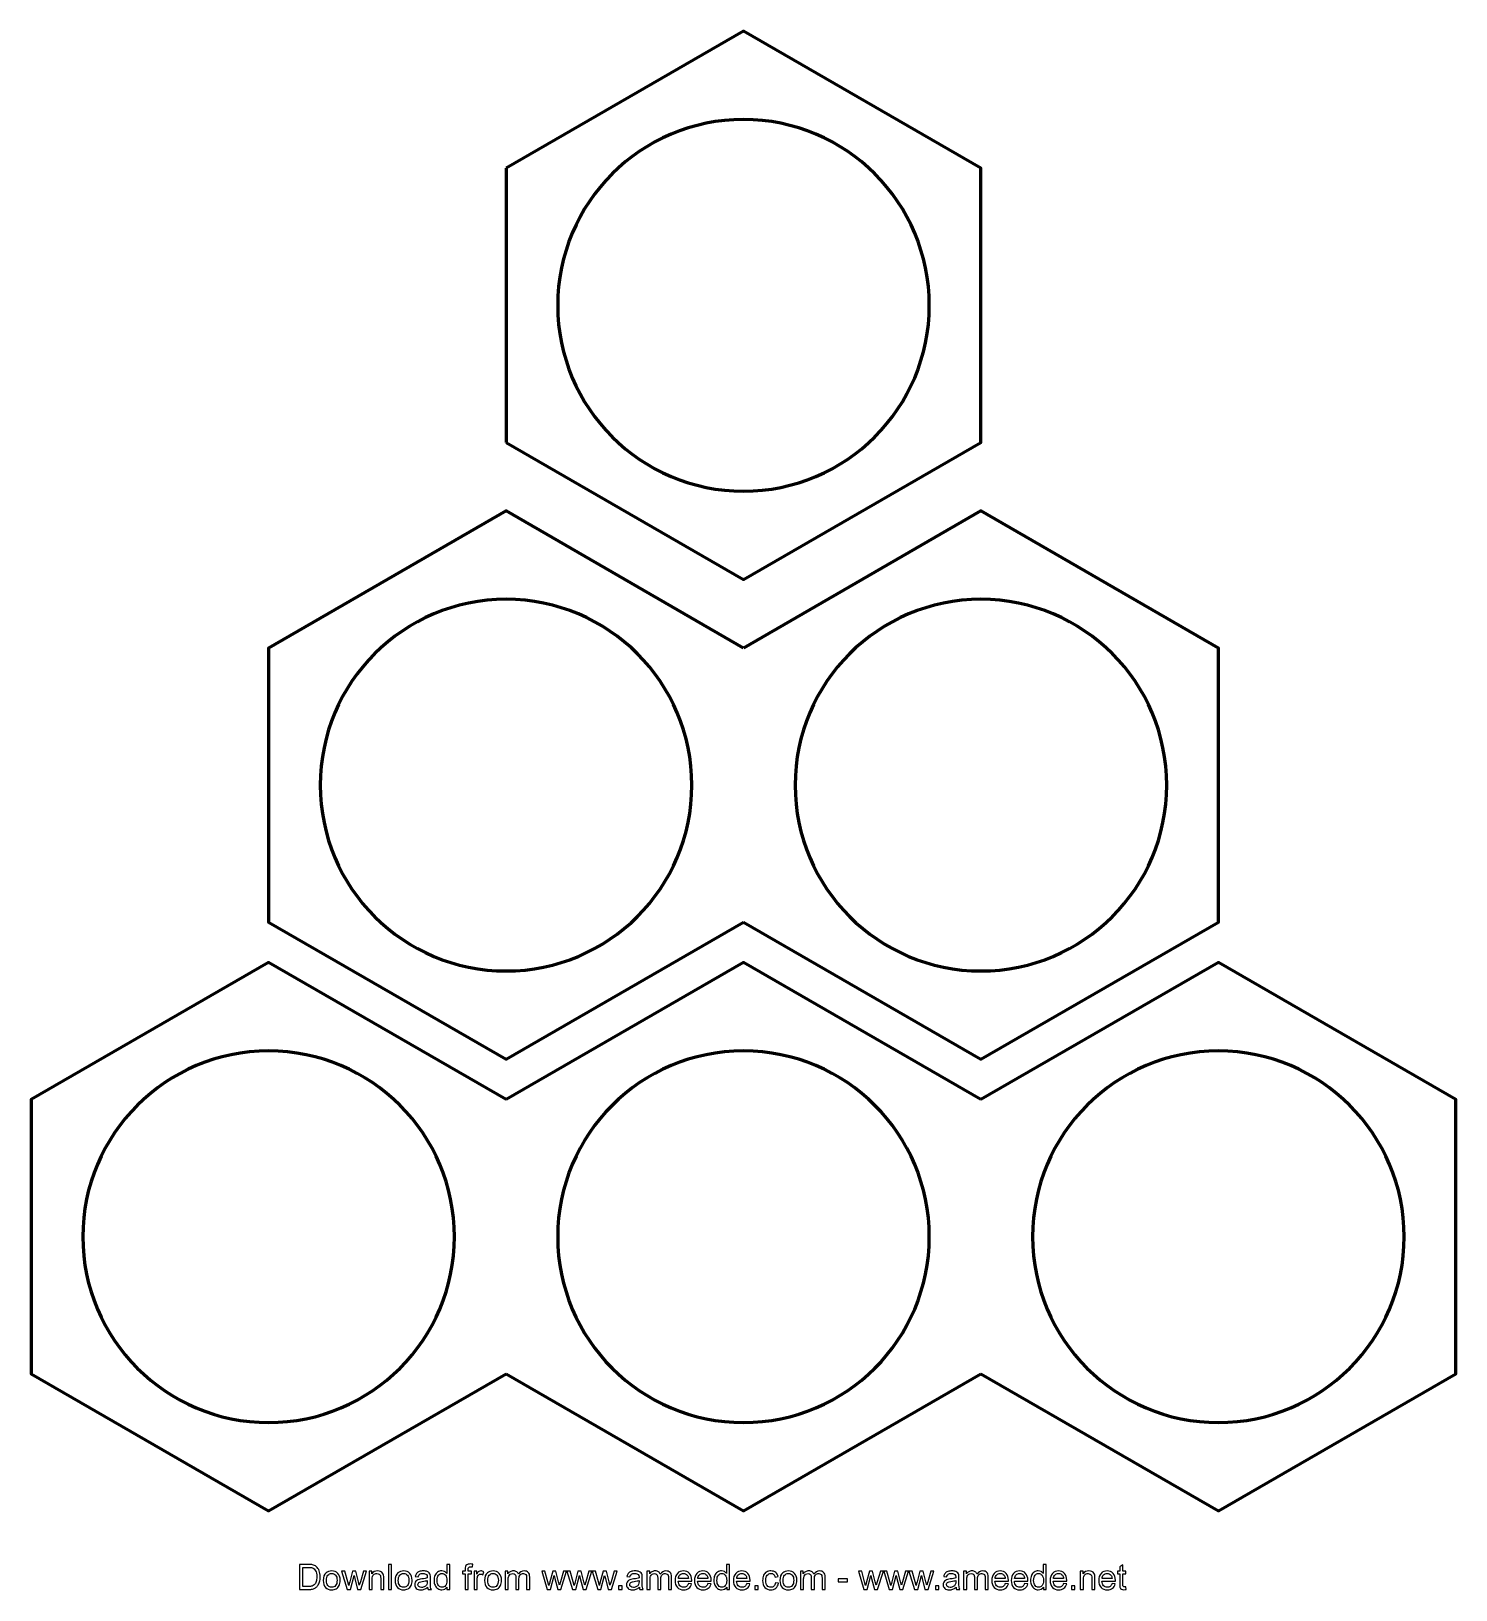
# Model space of a CAD drawing. Header units: millimetres. Extents: x -149 to 196, y -189 to 188.
import ezdxf

# ---------------------------------------------------------------- set-up
doc = ezdxf.new("R2010")
doc.units = ezdxf.units.MM
doc.header["$MEASUREMENT"] = 0
doc.layers.add('Layer 1', color=7, linetype='Continuous')

msp = doc.modelspace()

# ---------------------------------------------------------------- linework, layer by layer
at = {"layer": 'Layer 1', "color": 150, "lineweight": 60}
for points, knots in [([(-34.1938, 88.7422), (-34.1938, 88.7422), (23.3062, 55.5445), (23.3062, 55.5445), (23.3062, 55.5445), (23.3062, 55.5445), (80.8062, 88.7422), (80.8062, 88.7422), (80.8062, 88.7422), (80.8062, 88.7422), (80.8062, 155.1375), (80.8062, 155.1375), (80.8062, 155.1375), (80.8062, 155.1375), (23.3062, 188.3351), (23.3062, 188.3351), (23.3062, 188.3351), (23.3062, 188.3351), (-34.1938, 155.1375), (-34.1938, 155.1375)], [0, 0, 0, 0, 0.16666667, 0.16666667, 0.16666667, 0.16666667, 0.33333333, 0.33333333, 0.33333333, 0.33333333, 0.5, 0.5, 0.5, 0.5, 0.66666667, 0.66666667, 0.66666667, 0.66666667, 1, 1, 1, 1]), ([(68.3062, 121.9398), (68.3062, 146.7926), (48.1591, 166.9398), (23.3063, 166.9398), (23.3063, 166.9398), (-1.5465, 166.9398), (-21.6937, 146.7927), (-21.6938, 121.9399), (-21.6938, 121.9399), (-21.6939, 97.0871), (-1.5468, 76.9399), (23.306, 76.9398), (23.306, 76.9398), (48.1588, 76.9397), (68.3061, 97.0868), (68.3062, 121.9396)], [0, 0, 0, 0, 0.2, 0.2, 0.2, 0.2, 0.4, 0.4, 0.4, 0.4, 0.6, 0.6, 0.6, 0.6, 1, 1, 1, 1]), ([(23.3062, 38.9457), (23.3062, 38.9457), (-34.1938, 72.1434), (-34.1938, 72.1434), (-34.1938, 72.1434), (-34.1938, 72.1434), (-91.6938, 38.9457), (-91.6938, 38.9457), (-91.6938, 38.9457), (-91.6938, 38.9457), (-91.6938, -27.4496), (-91.6938, -27.4496), (-91.6938, -27.4496), (-91.6938, -27.4496), (-34.1938, -60.6472), (-34.1938, -60.6472), (-34.1938, -60.6472), (-34.1938, -60.6472), (23.3062, -27.4496), (23.3062, -27.4496)], [0, 0, 0, 0, 0.16666667, 0.16666667, 0.16666667, 0.16666667, 0.33333333, 0.33333333, 0.33333333, 0.33333333, 0.5, 0.5, 0.5, 0.5, 0.66666667, 0.66666667, 0.66666667, 0.66666667, 1, 1, 1, 1]), ([(23.3062, -27.4496), (23.3062, -27.4496), (80.8062, -60.6472), (80.8062, -60.6472), (80.8062, -60.6472), (80.8062, -60.6472), (138.3062, -27.4496), (138.3062, -27.4496), (138.3062, -27.4496), (138.3062, -27.4496), (138.3062, 38.9457), (138.3062, 38.9457), (138.3062, 38.9457), (138.3062, 38.9457), (80.8062, 72.1434), (80.8062, 72.1434), (80.8062, 72.1434), (80.8062, 72.1434), (23.3062, 38.9457), (23.3062, 38.9457)], [0, 0, 0, 0, 0.16666667, 0.16666667, 0.16666667, 0.16666667, 0.33333333, 0.33333333, 0.33333333, 0.33333333, 0.5, 0.5, 0.5, 0.5, 0.66666667, 0.66666667, 0.66666667, 0.66666667, 1, 1, 1, 1]), ([(10.8062, 5.7481), (10.8062, 30.6009), (-9.3409, 50.748), (-34.1937, 50.7481), (-34.1937, 50.7481), (-59.0465, 50.7481), (-79.1937, 30.601), (-79.1938, 5.7482), (-79.1938, 5.7482), (-79.1939, -19.1046), (-59.0468, -39.2518), (-34.194, -39.2519), (-34.194, -39.2519), (-9.3412, -39.252), (10.8061, -19.105), (10.8062, 5.7478)], [0, 0, 0, 0, 0.2, 0.2, 0.2, 0.2, 0.4, 0.4, 0.4, 0.4, 0.6, 0.6, 0.6, 0.6, 1, 1, 1, 1]), ([(125.8062, 5.7481), (125.8062, 30.6009), (105.6591, 50.748), (80.8063, 50.7481), (80.8063, 50.7481), (55.9535, 50.7481), (35.8063, 30.601), (35.8062, 5.7482), (35.8062, 5.7482), (35.8061, -19.1046), (55.9532, -39.2518), (80.806, -39.2519), (80.806, -39.2519), (105.6588, -39.252), (125.8061, -19.105), (125.8062, 5.7478)], [0, 0, 0, 0, 0.2, 0.2, 0.2, 0.2, 0.4, 0.4, 0.4, 0.4, 0.6, 0.6, 0.6, 0.6, 1, 1, 1, 1]), ([(-34.1938, -70.4174), (-34.1938, -70.4174), (-91.6938, -37.2197), (-91.6938, -37.2197), (-91.6938, -37.2197), (-91.6938, -37.2197), (-149.1938, -70.4174), (-149.1938, -70.4174), (-149.1938, -70.4174), (-149.1938, -70.4174), (-149.1938, -136.8127), (-149.1938, -136.8127), (-149.1938, -136.8127), (-149.1938, -136.8127), (-91.6938, -170.0103), (-91.6938, -170.0103), (-91.6938, -170.0103), (-91.6938, -170.0103), (-34.1938, -136.8127), (-34.1938, -136.8127)], [0, 0, 0, 0, 0.16666667, 0.16666667, 0.16666667, 0.16666667, 0.33333333, 0.33333333, 0.33333333, 0.33333333, 0.5, 0.5, 0.5, 0.5, 0.66666667, 0.66666667, 0.66666667, 0.66666667, 1, 1, 1, 1]), ([(80.8062, -70.4174), (80.8062, -70.4174), (23.3062, -37.2197), (23.3062, -37.2197), (23.3062, -37.2197), (23.3062, -37.2197), (-34.1938, -70.4174), (-34.1938, -70.4174)], [0, 0, 0, 0, 0.33333333, 0.33333333, 0.33333333, 0.33333333, 1, 1, 1, 1]), ([(80.8062, -136.8127), (80.8062, -136.8127), (138.3062, -170.0103), (138.3062, -170.0103), (138.3062, -170.0103), (138.3062, -170.0103), (195.8062, -136.8127), (195.8062, -136.8127), (195.8062, -136.8127), (195.8062, -136.8127), (195.8062, -70.4174), (195.8062, -70.4174), (195.8062, -70.4174), (195.8062, -70.4174), (138.3062, -37.2197), (138.3062, -37.2197), (138.3062, -37.2197), (138.3062, -37.2197), (80.8062, -70.4174), (80.8062, -70.4174)], [0, 0, 0, 0, 0.16666667, 0.16666667, 0.16666667, 0.16666667, 0.33333333, 0.33333333, 0.33333333, 0.33333333, 0.5, 0.5, 0.5, 0.5, 0.66666667, 0.66666667, 0.66666667, 0.66666667, 1, 1, 1, 1]), ([(-46.6938, -103.615), (-46.6938, -78.7622), (-66.8409, -58.615), (-91.6937, -58.615), (-91.6937, -58.615), (-116.5465, -58.615), (-136.6937, -78.7621), (-136.6938, -103.6149), (-136.6938, -103.6149), (-136.6939, -128.4677), (-116.5468, -148.6149), (-91.694, -148.615), (-91.694, -148.615), (-66.8412, -148.6151), (-46.6939, -128.468), (-46.6938, -103.6153)], [0, 0, 0, 0, 0.2, 0.2, 0.2, 0.2, 0.4, 0.4, 0.4, 0.4, 0.6, 0.6, 0.6, 0.6, 1, 1, 1, 1]), ([(68.3062, -103.615), (68.3062, -78.7622), (48.1591, -58.615), (23.3063, -58.615), (23.3063, -58.615), (-1.5465, -58.615), (-21.6937, -78.7621), (-21.6938, -103.6149), (-21.6938, -103.6149), (-21.6939, -128.4677), (-1.5468, -148.6149), (23.306, -148.615), (23.306, -148.615), (48.1588, -148.6151), (68.3061, -128.468), (68.3062, -103.6153)], [0, 0, 0, 0, 0.2, 0.2, 0.2, 0.2, 0.4, 0.4, 0.4, 0.4, 0.6, 0.6, 0.6, 0.6, 1, 1, 1, 1]), ([(183.3062, -103.615), (183.3062, -78.7622), (163.1591, -58.615), (138.3063, -58.615), (138.3063, -58.615), (113.4535, -58.615), (93.3063, -78.7621), (93.3062, -103.6149), (93.3062, -103.6149), (93.3061, -128.4677), (113.4532, -148.6149), (138.306, -148.615), (138.306, -148.615), (163.1588, -148.6151), (183.3061, -128.468), (183.3062, -103.6153)], [0, 0, 0, 0, 0.2, 0.2, 0.2, 0.2, 0.4, 0.4, 0.4, 0.4, 0.6, 0.6, 0.6, 0.6, 1, 1, 1, 1]), ([(-34.1938, -136.8127), (-34.1938, -136.8127), (23.3062, -170.0103), (23.3062, -170.0103), (23.3062, -170.0103), (23.3062, -170.0103), (80.8062, -136.8127), (80.8062, -136.8127)], [0, 0, 0, 0, 0.33333333, 0.33333333, 0.33333333, 0.33333333, 1, 1, 1, 1])]:
    msp.add_open_spline(points, degree=3, knots=knots, dxfattribs=at)
msp.add_open_spline([(-34.1938, 155.1375), (-34.1938, 155.1375), (-34.1938, 88.7422), (-34.1938, 88.7422)], degree=3, dxfattribs=at)
at = {"layer": 'Layer 1', "color": 7}
for points, knots in [([(-84.2127, -189.0283), (-84.2127, -189.0283), (-84.2127, -182.9661), (-84.2127, -182.9661), (-84.2127, -182.9661), (-84.2127, -182.9661), (-82.1242, -182.9661), (-82.1242, -182.9661), (-82.1242, -182.9661), (-81.6529, -182.9661), (-81.2931, -182.9944), (-81.0447, -183.0522), (-81.0447, -183.0522), (-80.6976, -183.1327), (-80.4012, -183.278), (-80.1557, -183.4868), (-80.1557, -183.4868), (-79.8354, -183.7578), (-79.5969, -184.1021), (-79.4389, -184.5226), (-79.4389, -184.5226), (-79.2794, -184.9431), (-79.2004, -185.4243), (-79.2004, -185.9648), (-79.2004, -185.9648), (-79.2004, -186.4248), (-79.254, -186.8326), (-79.3612, -187.1882), (-79.3612, -187.1882), (-79.4685, -187.5438), (-79.6068, -187.8387), (-79.7747, -188.0716), (-79.7747, -188.0716), (-79.944, -188.3044), (-80.1275, -188.4878), (-80.3279, -188.6205), (-80.3279, -188.6205), (-80.5268, -188.7545), (-80.7681, -188.8561), (-81.0504, -188.9253), (-81.0504, -188.9253), (-81.334, -188.9944), (-81.6585, -189.0283), (-82.0254, -189.0283), (-82.0254, -189.0283), (-82.0254, -189.0283), (-84.2127, -189.0283), (-84.2127, -189.0283)], [0, 0, 0, 0, 0.07692308, 0.07692308, 0.07692308, 0.07692308, 0.15384615, 0.15384615, 0.15384615, 0.15384615, 0.23076923, 0.23076923, 0.23076923, 0.23076923, 0.30769231, 0.30769231, 0.30769231, 0.30769231, 0.38461538, 0.38461538, 0.38461538, 0.38461538, 0.46153846, 0.46153846, 0.46153846, 0.46153846, 0.53846154, 0.53846154, 0.53846154, 0.53846154, 0.61538462, 0.61538462, 0.61538462, 0.61538462, 0.69230769, 0.69230769, 0.69230769, 0.69230769, 0.76923077, 0.76923077, 0.76923077, 0.76923077, 0.84615385, 0.84615385, 0.84615385, 0.84615385, 1, 1, 1, 1]), ([(-83.4083, -188.3171), (-83.4083, -188.3171), (-82.1157, -188.3171), (-82.1157, -188.3171), (-82.1157, -188.3171), (-81.7164, -188.3171), (-81.4031, -188.2804), (-81.1759, -188.2056), (-81.1759, -188.2056), (-80.9488, -188.1308), (-80.7681, -188.0264), (-80.6327, -187.8909), (-80.6327, -187.8909), (-80.4436, -187.7004), (-80.2954, -187.4436), (-80.1896, -187.1219), (-80.1896, -187.1219), (-80.0837, -186.8001), (-80.0301, -186.4107), (-80.0301, -185.9521), (-80.0301, -185.9521), (-80.0301, -185.3171), (-80.1345, -184.8288), (-80.342, -184.4873), (-80.342, -184.4873), (-80.5494, -184.1458), (-80.802, -183.9172), (-81.0997, -183.8015), (-81.0997, -183.8015), (-81.3142, -183.7183), (-81.66, -183.6773), (-82.1369, -183.6773), (-82.1369, -183.6773), (-82.1369, -183.6773), (-83.4083, -183.6773), (-83.4083, -183.6773), (-83.4083, -183.6773), (-83.4083, -183.6773), (-83.4083, -188.3171), (-83.4083, -188.3171)], [0, 0, 0, 0, 0.09090909, 0.09090909, 0.09090909, 0.09090909, 0.18181818, 0.18181818, 0.18181818, 0.18181818, 0.27272727, 0.27272727, 0.27272727, 0.27272727, 0.36363636, 0.36363636, 0.36363636, 0.36363636, 0.45454545, 0.45454545, 0.45454545, 0.45454545, 0.54545455, 0.54545455, 0.54545455, 0.54545455, 0.63636364, 0.63636364, 0.63636364, 0.63636364, 0.72727273, 0.72727273, 0.72727273, 0.72727273, 0.81818182, 0.81818182, 0.81818182, 0.81818182, 1, 1, 1, 1]), ([(-78.4708, -186.8312), (-78.4708, -186.0198), (-78.245, -185.4187), (-77.7921, -185.0278), (-77.7921, -185.0278), (-77.4153, -184.7032), (-76.9538, -184.5409), (-76.4106, -184.5409), (-76.4106, -184.5409), (-75.808, -184.5409), (-75.3141, -184.7385), (-74.9303, -185.1336), (-74.9303, -185.1336), (-74.5479, -185.5273), (-74.356, -186.0734), (-74.356, -186.7691), (-74.356, -186.7691), (-74.356, -187.3335), (-74.4406, -187.7766), (-74.61, -188.0998), (-74.61, -188.0998), (-74.7793, -188.4229), (-75.0263, -188.6741), (-75.3508, -188.8533), (-75.3508, -188.8533), (-75.674, -189.0325), (-76.0282, -189.1214), (-76.4106, -189.1214), (-76.4106, -189.1214), (-77.0258, -189.1214), (-77.5225, -188.9253), (-77.9021, -188.5316), (-77.9021, -188.5316), (-78.2817, -188.1379), (-78.4708, -187.5706), (-78.4708, -186.8312)], [0, 0, 0, 0, 0.1, 0.1, 0.1, 0.1, 0.2, 0.2, 0.2, 0.2, 0.3, 0.3, 0.3, 0.3, 0.4, 0.4, 0.4, 0.4, 0.5, 0.5, 0.5, 0.5, 0.6, 0.6, 0.6, 0.6, 0.7, 0.7, 0.7, 0.7, 0.8, 0.8, 0.8, 0.8, 1, 1, 1, 1]), ([(-72.6923, -189.0283), (-72.6923, -189.0283), (-74.0201, -184.6341), (-74.0201, -184.6341), (-74.0201, -184.6341), (-74.0201, -184.6341), (-73.2412, -184.6341), (-73.2412, -184.6341), (-73.2412, -184.6341), (-73.2412, -184.6341), (-72.5399, -187.1699), (-72.5399, -187.1699), (-72.5399, -187.1699), (-72.5399, -187.1699), (-72.2915, -188.1139), (-72.2915, -188.1139), (-72.2915, -188.1139), (-72.2816, -188.0673), (-72.2054, -187.7654), (-72.0643, -187.208), (-72.0643, -187.208), (-72.0643, -187.208), (-71.3686, -184.6341), (-71.3686, -184.6341), (-71.3686, -184.6341), (-71.3686, -184.6341), (-70.6052, -184.6341), (-70.6052, -184.6341), (-70.6052, -184.6341), (-70.6052, -184.6341), (-69.9434, -187.1854), (-69.9434, -187.1854), (-69.9434, -187.1854), (-69.9434, -187.1854), (-69.7275, -188.0222), (-69.7275, -188.0222), (-69.7275, -188.0222), (-69.7275, -188.0222), (-69.4749, -187.1741), (-69.4749, -187.1741), (-69.4749, -187.1741), (-69.4749, -187.1741), (-68.7157, -184.6341), (-68.7157, -184.6341), (-68.7157, -184.6341), (-68.7157, -184.6341), (-67.9918, -184.6341), (-67.9918, -184.6341), (-67.9918, -184.6341), (-67.9918, -184.6341), (-69.3705, -189.0283), (-69.3705, -189.0283), (-69.3705, -189.0283), (-69.3705, -189.0283), (-70.141, -189.0283), (-70.141, -189.0283), (-70.141, -189.0283), (-70.141, -189.0283), (-70.8381, -186.3994), (-70.8381, -186.3994), (-70.8381, -186.3994), (-70.8381, -186.3994), (-71.0145, -185.6473), (-71.0145, -185.6473), (-71.0145, -185.6473), (-71.0145, -185.6473), (-71.9035, -189.0283), (-71.9035, -189.0283), (-71.9035, -189.0283), (-71.9035, -189.0283), (-72.6923, -189.0283), (-72.6923, -189.0283)], [0, 0, 0, 0, 0.05263158, 0.05263158, 0.05263158, 0.05263158, 0.10526316, 0.10526316, 0.10526316, 0.10526316, 0.15789474, 0.15789474, 0.15789474, 0.15789474, 0.21052632, 0.21052632, 0.21052632, 0.21052632, 0.26315789, 0.26315789, 0.26315789, 0.26315789, 0.31578947, 0.31578947, 0.31578947, 0.31578947, 0.36842105, 0.36842105, 0.36842105, 0.36842105, 0.42105263, 0.42105263, 0.42105263, 0.42105263, 0.47368421, 0.47368421, 0.47368421, 0.47368421, 0.52631579, 0.52631579, 0.52631579, 0.52631579, 0.57894737, 0.57894737, 0.57894737, 0.57894737, 0.63157895, 0.63157895, 0.63157895, 0.63157895, 0.68421053, 0.68421053, 0.68421053, 0.68421053, 0.73684211, 0.73684211, 0.73684211, 0.73684211, 0.78947368, 0.78947368, 0.78947368, 0.78947368, 0.84210526, 0.84210526, 0.84210526, 0.84210526, 0.89473684, 0.89473684, 0.89473684, 0.89473684, 1, 1, 1, 1]), ([(-67.3681, -189.0283), (-67.3681, -189.0283), (-67.3681, -184.6341), (-67.3681, -184.6341), (-67.3681, -184.6341), (-67.3681, -184.6341), (-66.6992, -184.6341), (-66.6992, -184.6341), (-66.6992, -184.6341), (-66.6992, -184.6341), (-66.6992, -185.2578), (-66.6992, -185.2578), (-66.6992, -185.2578), (-66.3775, -184.7794), (-65.9118, -184.5409), (-65.3036, -184.5409), (-65.3036, -184.5409), (-65.0383, -184.5409), (-64.7956, -184.5889), (-64.5741, -184.6835), (-64.5741, -184.6835), (-64.3525, -184.778), (-64.186, -184.9036), (-64.076, -185.0574), (-64.076, -185.0574), (-63.9659, -185.2112), (-63.8883, -185.3947), (-63.8445, -185.6063), (-63.8445, -185.6063), (-63.8177, -185.7446), (-63.8036, -185.9859), (-63.8036, -186.3302), (-63.8036, -186.3302), (-63.8036, -186.3302), (-63.8036, -189.0283), (-63.8036, -189.0283), (-63.8036, -189.0283), (-63.8036, -189.0283), (-64.5487, -189.0283), (-64.5487, -189.0283), (-64.5487, -189.0283), (-64.5487, -189.0283), (-64.5487, -186.3585), (-64.5487, -186.3585), (-64.5487, -186.3585), (-64.5487, -186.0551), (-64.5769, -185.8279), (-64.6348, -185.6783), (-64.6348, -185.6783), (-64.6926, -185.5287), (-64.7956, -185.4088), (-64.9424, -185.3185), (-64.9424, -185.3185), (-65.0891, -185.2296), (-65.2627, -185.1844), (-65.4603, -185.1844), (-65.4603, -185.1844), (-65.7764, -185.1844), (-66.0487, -185.2846), (-66.2787, -185.4864), (-66.2787, -185.4864), (-66.5087, -185.6868), (-66.623, -186.0692), (-66.623, -186.6308), (-66.623, -186.6308), (-66.623, -186.6308), (-66.623, -189.0283), (-66.623, -189.0283), (-66.623, -189.0283), (-66.623, -189.0283), (-67.3681, -189.0283), (-67.3681, -189.0283)], [0, 0, 0, 0, 0.05263158, 0.05263158, 0.05263158, 0.05263158, 0.10526316, 0.10526316, 0.10526316, 0.10526316, 0.15789474, 0.15789474, 0.15789474, 0.15789474, 0.21052632, 0.21052632, 0.21052632, 0.21052632, 0.26315789, 0.26315789, 0.26315789, 0.26315789, 0.31578947, 0.31578947, 0.31578947, 0.31578947, 0.36842105, 0.36842105, 0.36842105, 0.36842105, 0.42105263, 0.42105263, 0.42105263, 0.42105263, 0.47368421, 0.47368421, 0.47368421, 0.47368421, 0.52631579, 0.52631579, 0.52631579, 0.52631579, 0.57894737, 0.57894737, 0.57894737, 0.57894737, 0.63157895, 0.63157895, 0.63157895, 0.63157895, 0.68421053, 0.68421053, 0.68421053, 0.68421053, 0.73684211, 0.73684211, 0.73684211, 0.73684211, 0.78947368, 0.78947368, 0.78947368, 0.78947368, 0.84210526, 0.84210526, 0.84210526, 0.84210526, 0.89473684, 0.89473684, 0.89473684, 0.89473684, 1, 1, 1, 1]), ([(-62.6761, -189.0283), (-62.6761, -189.0283), (-62.6761, -182.9661), (-62.6761, -182.9661), (-62.6761, -182.9661), (-62.6761, -182.9661), (-61.9311, -182.9661), (-61.9311, -182.9661), (-61.9311, -182.9661), (-61.9311, -182.9661), (-61.9311, -189.0283), (-61.9311, -189.0283), (-61.9311, -189.0283), (-61.9311, -189.0283), (-62.6761, -189.0283), (-62.6761, -189.0283)], [0, 0, 0, 0, 0.2, 0.2, 0.2, 0.2, 0.4, 0.4, 0.4, 0.4, 0.6, 0.6, 0.6, 0.6, 1, 1, 1, 1]), ([(-61.0576, -186.8312), (-61.0576, -186.0198), (-60.8318, -185.4187), (-60.3789, -185.0278), (-60.3789, -185.0278), (-60.0021, -184.7032), (-59.5406, -184.5409), (-58.9974, -184.5409), (-58.9974, -184.5409), (-58.3948, -184.5409), (-57.9009, -184.7385), (-57.5171, -185.1336), (-57.5171, -185.1336), (-57.1347, -185.5273), (-56.9428, -186.0734), (-56.9428, -186.7691), (-56.9428, -186.7691), (-56.9428, -187.3335), (-57.0274, -187.7766), (-57.1968, -188.0998), (-57.1968, -188.0998), (-57.3661, -188.4229), (-57.6131, -188.6741), (-57.9376, -188.8533), (-57.9376, -188.8533), (-58.2608, -189.0325), (-58.615, -189.1214), (-58.9974, -189.1214), (-58.9974, -189.1214), (-59.6126, -189.1214), (-60.1093, -188.9253), (-60.4889, -188.5316), (-60.4889, -188.5316), (-60.8685, -188.1379), (-61.0576, -187.5706), (-61.0576, -186.8312)], [0, 0, 0, 0, 0.1, 0.1, 0.1, 0.1, 0.2, 0.2, 0.2, 0.2, 0.3, 0.3, 0.3, 0.3, 0.4, 0.4, 0.4, 0.4, 0.5, 0.5, 0.5, 0.5, 0.6, 0.6, 0.6, 0.6, 0.7, 0.7, 0.7, 0.7, 0.8, 0.8, 0.8, 0.8, 1, 1, 1, 1]), ([(-53.1991, -188.478), (-53.4757, -188.7136), (-53.7424, -188.8787), (-53.9978, -188.9761), (-53.9978, -188.9761), (-54.2532, -189.0735), (-54.5269, -189.1214), (-54.8205, -189.1214), (-54.8205, -189.1214), (-55.3031, -189.1214), (-55.6742, -189.0043), (-55.9338, -188.7687), (-55.9338, -188.7687), (-56.1935, -188.5344), (-56.3233, -188.2338), (-56.3233, -187.8684), (-56.3233, -187.8684), (-56.3233, -187.6539), (-56.2739, -187.4577), (-56.1765, -187.2799), (-56.1765, -187.2799), (-56.0778, -187.1021), (-55.9494, -186.961), (-55.7913, -186.8538), (-55.7913, -186.8538), (-55.6319, -186.7465), (-55.4541, -186.6647), (-55.2551, -186.6096), (-55.2551, -186.6096), (-55.1083, -186.5715), (-54.8868, -186.5349), (-54.5919, -186.4982), (-54.5919, -186.4982), (-53.9907, -186.4276), (-53.5462, -186.3415), (-53.2626, -186.2428), (-53.2626, -186.2428), (-53.2598, -186.1412), (-53.2584, -186.0762), (-53.2584, -186.0494), (-53.2584, -186.0494), (-53.2584, -185.7475), (-53.3289, -185.5344), (-53.47, -185.4102), (-53.47, -185.4102), (-53.6605, -185.2423), (-53.9442, -185.159), (-54.3195, -185.159), (-54.3195, -185.159), (-54.6709, -185.159), (-54.9305, -185.2211), (-55.097, -185.3439), (-55.097, -185.3439), (-55.265, -185.4666), (-55.3877, -185.684), (-55.4682, -185.9972), (-55.4682, -185.9972), (-55.4682, -185.9972), (-56.1963, -185.8956), (-56.1963, -185.8956), (-56.1963, -185.8956), (-56.13, -185.5838), (-56.0213, -185.3312), (-55.8689, -185.1393), (-55.8689, -185.1393), (-55.7165, -184.9474), (-55.4964, -184.8006), (-55.2085, -184.6962), (-55.2085, -184.6962), (-54.9221, -184.5932), (-54.5876, -184.5409), (-54.2094, -184.5409), (-54.2094, -184.5409), (-53.8341, -184.5409), (-53.5279, -184.5847), (-53.2922, -184.6736), (-53.2922, -184.6736), (-53.058, -184.7625), (-52.8844, -184.8726), (-52.7743, -185.0066), (-52.7743, -185.0066), (-52.6643, -185.1407), (-52.5867, -185.31), (-52.5415, -185.5146), (-52.5415, -185.5146), (-52.5175, -185.6416), (-52.5048, -185.8702), (-52.5048, -186.199), (-52.5048, -186.199), (-52.5048, -186.199), (-52.5048, -187.1868), (-52.5048, -187.1868), (-52.5048, -187.1868), (-52.5048, -187.8768), (-52.4893, -188.3129), (-52.4583, -188.4977), (-52.4583, -188.4977), (-52.4286, -188.6826), (-52.3665, -188.859), (-52.2762, -189.0283), (-52.2762, -189.0283), (-52.2762, -189.0283), (-53.0552, -189.0283), (-53.0552, -189.0283), (-53.0552, -189.0283), (-53.1299, -188.8717), (-53.1779, -188.6882), (-53.1991, -188.478)], [0, 0, 0, 0, 0.03571429, 0.03571429, 0.03571429, 0.03571429, 0.07142857, 0.07142857, 0.07142857, 0.07142857, 0.10714286, 0.10714286, 0.10714286, 0.10714286, 0.14285714, 0.14285714, 0.14285714, 0.14285714, 0.17857143, 0.17857143, 0.17857143, 0.17857143, 0.21428571, 0.21428571, 0.21428571, 0.21428571, 0.25, 0.25, 0.25, 0.25, 0.28571429, 0.28571429, 0.28571429, 0.28571429, 0.32142857, 0.32142857, 0.32142857, 0.32142857, 0.35714286, 0.35714286, 0.35714286, 0.35714286, 0.39285714, 0.39285714, 0.39285714, 0.39285714, 0.42857143, 0.42857143, 0.42857143, 0.42857143, 0.46428571, 0.46428571, 0.46428571, 0.46428571, 0.5, 0.5, 0.5, 0.5, 0.53571429, 0.53571429, 0.53571429, 0.53571429, 0.57142857, 0.57142857, 0.57142857, 0.57142857, 0.60714286, 0.60714286, 0.60714286, 0.60714286, 0.64285714, 0.64285714, 0.64285714, 0.64285714, 0.67857143, 0.67857143, 0.67857143, 0.67857143, 0.71428571, 0.71428571, 0.71428571, 0.71428571, 0.75, 0.75, 0.75, 0.75, 0.78571429, 0.78571429, 0.78571429, 0.78571429, 0.82142857, 0.82142857, 0.82142857, 0.82142857, 0.85714286, 0.85714286, 0.85714286, 0.85714286, 0.89285714, 0.89285714, 0.89285714, 0.89285714, 0.92857143, 0.92857143, 0.92857143, 0.92857143, 1, 1, 1, 1]), ([(-48.5241, -189.0283), (-48.5241, -189.0283), (-48.5241, -188.4709), (-48.5241, -188.4709), (-48.5241, -188.4709), (-48.802, -188.9041), (-49.2113, -189.1214), (-49.7517, -189.1214), (-49.7517, -189.1214), (-50.1017, -189.1214), (-50.4234, -189.0255), (-50.7155, -188.8322), (-50.7155, -188.8322), (-51.009, -188.6402), (-51.2362, -188.3707), (-51.3985, -188.0264), (-51.3985, -188.0264), (-51.5594, -187.6807), (-51.6398, -187.2842), (-51.6398, -186.8354), (-51.6398, -186.8354), (-51.6398, -186.398), (-51.5664, -186.0015), (-51.4211, -185.6444), (-51.4211, -185.6444), (-51.2743, -185.2888), (-51.0556, -185.0151), (-50.7635, -184.826), (-50.7635, -184.826), (-50.4728, -184.6355), (-50.1454, -184.5409), (-49.7856, -184.5409), (-49.7856, -184.5409), (-49.5203, -184.5409), (-49.2846, -184.5974), (-49.0786, -184.7089), (-49.0786, -184.7089), (-48.8726, -184.8204), (-48.7047, -184.9671), (-48.5749, -185.1463), (-48.5749, -185.1463), (-48.5749, -185.1463), (-48.5749, -182.9661), (-48.5749, -182.9661), (-48.5749, -182.9661), (-48.5749, -182.9661), (-47.8298, -182.9661), (-47.8298, -182.9661), (-47.8298, -182.9661), (-47.8298, -182.9661), (-47.8298, -189.0283), (-47.8298, -189.0283), (-47.8298, -189.0283), (-47.8298, -189.0283), (-48.5241, -189.0283), (-48.5241, -189.0283)], [0, 0, 0, 0, 0.06666667, 0.06666667, 0.06666667, 0.06666667, 0.13333333, 0.13333333, 0.13333333, 0.13333333, 0.2, 0.2, 0.2, 0.2, 0.26666667, 0.26666667, 0.26666667, 0.26666667, 0.33333333, 0.33333333, 0.33333333, 0.33333333, 0.4, 0.4, 0.4, 0.4, 0.46666667, 0.46666667, 0.46666667, 0.46666667, 0.53333333, 0.53333333, 0.53333333, 0.53333333, 0.6, 0.6, 0.6, 0.6, 0.66666667, 0.66666667, 0.66666667, 0.66666667, 0.73333333, 0.73333333, 0.73333333, 0.73333333, 0.8, 0.8, 0.8, 0.8, 0.86666667, 0.86666667, 0.86666667, 0.86666667, 1, 1, 1, 1]), ([(-44.1214, -189.0283), (-44.1214, -189.0283), (-44.1214, -185.2098), (-44.1214, -185.2098), (-44.1214, -185.2098), (-44.1214, -185.2098), (-44.7818, -185.2098), (-44.7818, -185.2098), (-44.7818, -185.2098), (-44.7818, -185.2098), (-44.7818, -184.6341), (-44.7818, -184.6341), (-44.7818, -184.6341), (-44.7818, -184.6341), (-44.1214, -184.6341), (-44.1214, -184.6341), (-44.1214, -184.6341), (-44.1214, -184.6341), (-44.1214, -184.1684), (-44.1214, -184.1684), (-44.1214, -184.1684), (-44.1214, -183.8735), (-44.096, -183.6548), (-44.0438, -183.5122), (-44.0438, -183.5122), (-43.9718, -183.3203), (-43.8476, -183.1637), (-43.667, -183.0438), (-43.667, -183.0438), (-43.4878, -182.9238), (-43.2352, -182.8645), (-42.9107, -182.8645), (-42.9107, -182.8645), (-42.7004, -182.8645), (-42.469, -182.8899), (-42.215, -182.9393), (-42.215, -182.9393), (-42.215, -182.9393), (-42.3265, -183.5913), (-42.3265, -183.5913), (-42.3265, -183.5913), (-42.4817, -183.5645), (-42.627, -183.5503), (-42.7653, -183.5503), (-42.7653, -183.5503), (-42.9911, -183.5503), (-43.1505, -183.5983), (-43.2451, -183.6943), (-43.2451, -183.6943), (-43.3382, -183.7902), (-43.3848, -183.9694), (-43.3848, -184.2319), (-43.3848, -184.2319), (-43.3848, -184.2319), (-43.3848, -184.6341), (-43.3848, -184.6341), (-43.3848, -184.6341), (-43.3848, -184.6341), (-42.5297, -184.6341), (-42.5297, -184.6341), (-42.5297, -184.6341), (-42.5297, -184.6341), (-42.5297, -185.2098), (-42.5297, -185.2098), (-42.5297, -185.2098), (-42.5297, -185.2098), (-43.3763, -185.2098), (-43.3763, -185.2098), (-43.3763, -185.2098), (-43.3763, -185.2098), (-43.3763, -189.0283), (-43.3763, -189.0283), (-43.3763, -189.0283), (-43.3763, -189.0283), (-44.1214, -189.0283), (-44.1214, -189.0283)], [0, 0, 0, 0, 0.05, 0.05, 0.05, 0.05, 0.1, 0.1, 0.1, 0.1, 0.15, 0.15, 0.15, 0.15, 0.2, 0.2, 0.2, 0.2, 0.25, 0.25, 0.25, 0.25, 0.3, 0.3, 0.3, 0.3, 0.35, 0.35, 0.35, 0.35, 0.4, 0.4, 0.4, 0.4, 0.45, 0.45, 0.45, 0.45, 0.5, 0.5, 0.5, 0.5, 0.55, 0.55, 0.55, 0.55, 0.6, 0.6, 0.6, 0.6, 0.65, 0.65, 0.65, 0.65, 0.7, 0.7, 0.7, 0.7, 0.75, 0.75, 0.75, 0.75, 0.8, 0.8, 0.8, 0.8, 0.85, 0.85, 0.85, 0.85, 0.9, 0.9, 0.9, 0.9, 1, 1, 1, 1]), ([(-41.9554, -189.0283), (-41.9554, -189.0283), (-41.9554, -184.6341), (-41.9554, -184.6341), (-41.9554, -184.6341), (-41.9554, -184.6341), (-41.2865, -184.6341), (-41.2865, -184.6341), (-41.2865, -184.6341), (-41.2865, -184.6341), (-41.2865, -185.3072), (-41.2865, -185.3072), (-41.2865, -185.3072), (-41.1158, -184.9953), (-40.9577, -184.7893), (-40.8124, -184.6905), (-40.8124, -184.6905), (-40.667, -184.5903), (-40.5076, -184.5409), (-40.334, -184.5409), (-40.334, -184.5409), (-40.0828, -184.5409), (-39.8274, -184.62), (-39.5678, -184.7766), (-39.5678, -184.7766), (-39.5678, -184.7766), (-39.833, -185.4638), (-39.833, -185.4638), (-39.833, -185.4638), (-40.0137, -185.3622), (-40.1943, -185.3114), (-40.3749, -185.3114), (-40.3749, -185.3114), (-40.5372, -185.3114), (-40.6825, -185.3608), (-40.8109, -185.4582), (-40.8109, -185.4582), (-40.9394, -185.5555), (-41.0311, -185.691), (-41.0861, -185.8646), (-41.0861, -185.8646), (-41.1694, -186.1285), (-41.2103, -186.4177), (-41.2103, -186.7324), (-41.2103, -186.7324), (-41.2103, -186.7324), (-41.2103, -189.0283), (-41.2103, -189.0283), (-41.2103, -189.0283), (-41.2103, -189.0283), (-41.9554, -189.0283), (-41.9554, -189.0283)], [0, 0, 0, 0, 0.07142857, 0.07142857, 0.07142857, 0.07142857, 0.14285714, 0.14285714, 0.14285714, 0.14285714, 0.21428571, 0.21428571, 0.21428571, 0.21428571, 0.28571429, 0.28571429, 0.28571429, 0.28571429, 0.35714286, 0.35714286, 0.35714286, 0.35714286, 0.42857143, 0.42857143, 0.42857143, 0.42857143, 0.5, 0.5, 0.5, 0.5, 0.57142857, 0.57142857, 0.57142857, 0.57142857, 0.64285714, 0.64285714, 0.64285714, 0.64285714, 0.71428571, 0.71428571, 0.71428571, 0.71428571, 0.78571429, 0.78571429, 0.78571429, 0.78571429, 0.85714286, 0.85714286, 0.85714286, 0.85714286, 1, 1, 1, 1]), ([(-39.4069, -186.8312), (-39.4069, -186.0198), (-39.1811, -185.4187), (-38.7282, -185.0278), (-38.7282, -185.0278), (-38.3514, -184.7032), (-37.8899, -184.5409), (-37.3467, -184.5409), (-37.3467, -184.5409), (-36.7441, -184.5409), (-36.2502, -184.7385), (-35.8664, -185.1336), (-35.8664, -185.1336), (-35.484, -185.5273), (-35.2921, -186.0734), (-35.2921, -186.7691), (-35.2921, -186.7691), (-35.2921, -187.3335), (-35.3767, -187.7766), (-35.5461, -188.0998), (-35.5461, -188.0998), (-35.7154, -188.4229), (-35.9624, -188.6741), (-36.2869, -188.8533), (-36.2869, -188.8533), (-36.6101, -189.0325), (-36.9643, -189.1214), (-37.3467, -189.1214), (-37.3467, -189.1214), (-37.9619, -189.1214), (-38.4586, -188.9253), (-38.8382, -188.5316), (-38.8382, -188.5316), (-39.2178, -188.1379), (-39.4069, -187.5706), (-39.4069, -186.8312)], [0, 0, 0, 0, 0.1, 0.1, 0.1, 0.1, 0.2, 0.2, 0.2, 0.2, 0.3, 0.3, 0.3, 0.3, 0.4, 0.4, 0.4, 0.4, 0.5, 0.5, 0.5, 0.5, 0.6, 0.6, 0.6, 0.6, 0.7, 0.7, 0.7, 0.7, 0.8, 0.8, 0.8, 0.8, 1, 1, 1, 1]), ([(-34.4186, -189.0283), (-34.4186, -189.0283), (-34.4186, -184.6341), (-34.4186, -184.6341), (-34.4186, -184.6341), (-34.4186, -184.6341), (-33.7497, -184.6341), (-33.7497, -184.6341), (-33.7497, -184.6341), (-33.7497, -184.6341), (-33.7497, -185.255), (-33.7497, -185.255), (-33.7497, -185.255), (-33.6129, -185.0405), (-33.4294, -184.8669), (-33.2008, -184.7371), (-33.2008, -184.7371), (-32.9722, -184.6059), (-32.7126, -184.5409), (-32.4205, -184.5409), (-32.4205, -184.5409), (-32.0959, -184.5409), (-31.8292, -184.6087), (-31.6218, -184.7427), (-31.6218, -184.7427), (-31.4143, -184.8782), (-31.2676, -185.0659), (-31.1829, -185.3086), (-31.1829, -185.3086), (-30.833, -184.7964), (-30.38, -184.5409), (-29.8212, -184.5409), (-29.8212, -184.5409), (-29.3837, -184.5409), (-29.0465, -184.6609), (-28.8122, -184.9022), (-28.8122, -184.9022), (-28.5766, -185.1435), (-28.458, -185.5146), (-28.458, -186.0156), (-28.458, -186.0156), (-28.458, -186.0156), (-28.458, -189.0283), (-28.458, -189.0283), (-28.458, -189.0283), (-28.458, -189.0283), (-29.2031, -189.0283), (-29.2031, -189.0283), (-29.2031, -189.0283), (-29.2031, -189.0283), (-29.2031, -186.2625), (-29.2031, -186.2625), (-29.2031, -186.2625), (-29.2031, -185.9662), (-29.2285, -185.7517), (-29.2765, -185.6205), (-29.2765, -185.6205), (-29.3245, -185.4892), (-29.412, -185.3848), (-29.5404, -185.3044), (-29.5404, -185.3044), (-29.6674, -185.2239), (-29.8169, -185.1844), (-29.9877, -185.1844), (-29.9877, -185.1844), (-30.2981, -185.1844), (-30.555, -185.2874), (-30.7596, -185.492), (-30.7596, -185.492), (-30.9642, -185.6981), (-31.0658, -186.0269), (-31.0658, -186.4784), (-31.0658, -186.4784), (-31.0658, -186.4784), (-31.0658, -189.0283), (-31.0658, -189.0283), (-31.0658, -189.0283), (-31.0658, -189.0283), (-31.8109, -189.0283), (-31.8109, -189.0283), (-31.8109, -189.0283), (-31.8109, -189.0283), (-31.8109, -186.1764), (-31.8109, -186.1764), (-31.8109, -186.1764), (-31.8109, -185.8462), (-31.8715, -185.5979), (-31.9929, -185.4328), (-31.9929, -185.4328), (-32.1142, -185.2677), (-32.3132, -185.1844), (-32.5884, -185.1844), (-32.5884, -185.1844), (-32.7972, -185.1844), (-32.9905, -185.2395), (-33.1683, -185.3495), (-33.1683, -185.3495), (-33.3461, -185.4596), (-33.4746, -185.6205), (-33.555, -185.8335), (-33.555, -185.8335), (-33.634, -186.0452), (-33.6735, -186.3514), (-33.6735, -186.7508), (-33.6735, -186.7508), (-33.6735, -186.7508), (-33.6735, -189.0283), (-33.6735, -189.0283), (-33.6735, -189.0283), (-33.6735, -189.0283), (-34.4186, -189.0283), (-34.4186, -189.0283)], [0, 0, 0, 0, 0.03448276, 0.03448276, 0.03448276, 0.03448276, 0.06896552, 0.06896552, 0.06896552, 0.06896552, 0.10344828, 0.10344828, 0.10344828, 0.10344828, 0.13793103, 0.13793103, 0.13793103, 0.13793103, 0.17241379, 0.17241379, 0.17241379, 0.17241379, 0.20689655, 0.20689655, 0.20689655, 0.20689655, 0.24137931, 0.24137931, 0.24137931, 0.24137931, 0.27586207, 0.27586207, 0.27586207, 0.27586207, 0.31034483, 0.31034483, 0.31034483, 0.31034483, 0.34482759, 0.34482759, 0.34482759, 0.34482759, 0.37931034, 0.37931034, 0.37931034, 0.37931034, 0.4137931, 0.4137931, 0.4137931, 0.4137931, 0.44827586, 0.44827586, 0.44827586, 0.44827586, 0.48275862, 0.48275862, 0.48275862, 0.48275862, 0.51724138, 0.51724138, 0.51724138, 0.51724138, 0.55172414, 0.55172414, 0.55172414, 0.55172414, 0.5862069, 0.5862069, 0.5862069, 0.5862069, 0.62068966, 0.62068966, 0.62068966, 0.62068966, 0.65517241, 0.65517241, 0.65517241, 0.65517241, 0.68965517, 0.68965517, 0.68965517, 0.68965517, 0.72413793, 0.72413793, 0.72413793, 0.72413793, 0.75862069, 0.75862069, 0.75862069, 0.75862069, 0.79310345, 0.79310345, 0.79310345, 0.79310345, 0.82758621, 0.82758621, 0.82758621, 0.82758621, 0.86206897, 0.86206897, 0.86206897, 0.86206897, 0.89655172, 0.89655172, 0.89655172, 0.89655172, 0.93103448, 0.93103448, 0.93103448, 0.93103448, 1, 1, 1, 1]), ([(-24.2233, -189.0283), (-24.2233, -189.0283), (-25.5511, -184.6341), (-25.5511, -184.6341), (-25.5511, -184.6341), (-25.5511, -184.6341), (-24.7722, -184.6341), (-24.7722, -184.6341), (-24.7722, -184.6341), (-24.7722, -184.6341), (-24.0709, -187.1699), (-24.0709, -187.1699), (-24.0709, -187.1699), (-24.0709, -187.1699), (-23.8225, -188.1139), (-23.8225, -188.1139), (-23.8225, -188.1139), (-23.8126, -188.0673), (-23.7364, -187.7654), (-23.5953, -187.208), (-23.5953, -187.208), (-23.5953, -187.208), (-22.8996, -184.6341), (-22.8996, -184.6341), (-22.8996, -184.6341), (-22.8996, -184.6341), (-22.1362, -184.6341), (-22.1362, -184.6341), (-22.1362, -184.6341), (-22.1362, -184.6341), (-21.4744, -187.1854), (-21.4744, -187.1854), (-21.4744, -187.1854), (-21.4744, -187.1854), (-21.2585, -188.0222), (-21.2585, -188.0222), (-21.2585, -188.0222), (-21.2585, -188.0222), (-21.0059, -187.1741), (-21.0059, -187.1741), (-21.0059, -187.1741), (-21.0059, -187.1741), (-20.2467, -184.6341), (-20.2467, -184.6341), (-20.2467, -184.6341), (-20.2467, -184.6341), (-19.5228, -184.6341), (-19.5228, -184.6341), (-19.5228, -184.6341), (-19.5228, -184.6341), (-20.9015, -189.0283), (-20.9015, -189.0283), (-20.9015, -189.0283), (-20.9015, -189.0283), (-21.672, -189.0283), (-21.672, -189.0283), (-21.672, -189.0283), (-21.672, -189.0283), (-22.3691, -186.3994), (-22.3691, -186.3994), (-22.3691, -186.3994), (-22.3691, -186.3994), (-22.5455, -185.6473), (-22.5455, -185.6473), (-22.5455, -185.6473), (-22.5455, -185.6473), (-23.4345, -189.0283), (-23.4345, -189.0283), (-23.4345, -189.0283), (-23.4345, -189.0283), (-24.2233, -189.0283), (-24.2233, -189.0283)], [0, 0, 0, 0, 0.05263158, 0.05263158, 0.05263158, 0.05263158, 0.10526316, 0.10526316, 0.10526316, 0.10526316, 0.15789474, 0.15789474, 0.15789474, 0.15789474, 0.21052632, 0.21052632, 0.21052632, 0.21052632, 0.26315789, 0.26315789, 0.26315789, 0.26315789, 0.31578947, 0.31578947, 0.31578947, 0.31578947, 0.36842105, 0.36842105, 0.36842105, 0.36842105, 0.42105263, 0.42105263, 0.42105263, 0.42105263, 0.47368421, 0.47368421, 0.47368421, 0.47368421, 0.52631579, 0.52631579, 0.52631579, 0.52631579, 0.57894737, 0.57894737, 0.57894737, 0.57894737, 0.63157895, 0.63157895, 0.63157895, 0.63157895, 0.68421053, 0.68421053, 0.68421053, 0.68421053, 0.73684211, 0.73684211, 0.73684211, 0.73684211, 0.78947368, 0.78947368, 0.78947368, 0.78947368, 0.84210526, 0.84210526, 0.84210526, 0.84210526, 0.89473684, 0.89473684, 0.89473684, 0.89473684, 1, 1, 1, 1]), ([(-18.1089, -189.0283), (-18.1089, -189.0283), (-19.4367, -184.6341), (-19.4367, -184.6341), (-19.4367, -184.6341), (-19.4367, -184.6341), (-18.6578, -184.6341), (-18.6578, -184.6341), (-18.6578, -184.6341), (-18.6578, -184.6341), (-17.9565, -187.1699), (-17.9565, -187.1699), (-17.9565, -187.1699), (-17.9565, -187.1699), (-17.7081, -188.1139), (-17.7081, -188.1139), (-17.7081, -188.1139), (-17.6982, -188.0673), (-17.622, -187.7654), (-17.4809, -187.208), (-17.4809, -187.208), (-17.4809, -187.208), (-16.7852, -184.6341), (-16.7852, -184.6341), (-16.7852, -184.6341), (-16.7852, -184.6341), (-16.0218, -184.6341), (-16.0218, -184.6341), (-16.0218, -184.6341), (-16.0218, -184.6341), (-15.36, -187.1854), (-15.36, -187.1854), (-15.36, -187.1854), (-15.36, -187.1854), (-15.1441, -188.0222), (-15.1441, -188.0222), (-15.1441, -188.0222), (-15.1441, -188.0222), (-14.8915, -187.1741), (-14.8915, -187.1741), (-14.8915, -187.1741), (-14.8915, -187.1741), (-14.1323, -184.6341), (-14.1323, -184.6341), (-14.1323, -184.6341), (-14.1323, -184.6341), (-13.4084, -184.6341), (-13.4084, -184.6341), (-13.4084, -184.6341), (-13.4084, -184.6341), (-14.7871, -189.0283), (-14.7871, -189.0283), (-14.7871, -189.0283), (-14.7871, -189.0283), (-15.5576, -189.0283), (-15.5576, -189.0283), (-15.5576, -189.0283), (-15.5576, -189.0283), (-16.2547, -186.3994), (-16.2547, -186.3994), (-16.2547, -186.3994), (-16.2547, -186.3994), (-16.4311, -185.6473), (-16.4311, -185.6473), (-16.4311, -185.6473), (-16.4311, -185.6473), (-17.3201, -189.0283), (-17.3201, -189.0283), (-17.3201, -189.0283), (-17.3201, -189.0283), (-18.1089, -189.0283), (-18.1089, -189.0283)], [0, 0, 0, 0, 0.05263158, 0.05263158, 0.05263158, 0.05263158, 0.10526316, 0.10526316, 0.10526316, 0.10526316, 0.15789474, 0.15789474, 0.15789474, 0.15789474, 0.21052632, 0.21052632, 0.21052632, 0.21052632, 0.26315789, 0.26315789, 0.26315789, 0.26315789, 0.31578947, 0.31578947, 0.31578947, 0.31578947, 0.36842105, 0.36842105, 0.36842105, 0.36842105, 0.42105263, 0.42105263, 0.42105263, 0.42105263, 0.47368421, 0.47368421, 0.47368421, 0.47368421, 0.52631579, 0.52631579, 0.52631579, 0.52631579, 0.57894737, 0.57894737, 0.57894737, 0.57894737, 0.63157895, 0.63157895, 0.63157895, 0.63157895, 0.68421053, 0.68421053, 0.68421053, 0.68421053, 0.73684211, 0.73684211, 0.73684211, 0.73684211, 0.78947368, 0.78947368, 0.78947368, 0.78947368, 0.84210526, 0.84210526, 0.84210526, 0.84210526, 0.89473684, 0.89473684, 0.89473684, 0.89473684, 1, 1, 1, 1]), ([(-11.9945, -189.0283), (-11.9945, -189.0283), (-13.3223, -184.6341), (-13.3223, -184.6341), (-13.3223, -184.6341), (-13.3223, -184.6341), (-12.5434, -184.6341), (-12.5434, -184.6341), (-12.5434, -184.6341), (-12.5434, -184.6341), (-11.8421, -187.1699), (-11.8421, -187.1699), (-11.8421, -187.1699), (-11.8421, -187.1699), (-11.5937, -188.1139), (-11.5937, -188.1139), (-11.5937, -188.1139), (-11.5838, -188.0673), (-11.5076, -187.7654), (-11.3665, -187.208), (-11.3665, -187.208), (-11.3665, -187.208), (-10.6708, -184.6341), (-10.6708, -184.6341), (-10.6708, -184.6341), (-10.6708, -184.6341), (-9.9074, -184.6341), (-9.9074, -184.6341), (-9.9074, -184.6341), (-9.9074, -184.6341), (-9.2456, -187.1854), (-9.2456, -187.1854), (-9.2456, -187.1854), (-9.2456, -187.1854), (-9.0297, -188.0222), (-9.0297, -188.0222), (-9.0297, -188.0222), (-9.0297, -188.0222), (-8.7771, -187.1741), (-8.7771, -187.1741), (-8.7771, -187.1741), (-8.7771, -187.1741), (-8.0179, -184.6341), (-8.0179, -184.6341), (-8.0179, -184.6341), (-8.0179, -184.6341), (-7.294, -184.6341), (-7.294, -184.6341), (-7.294, -184.6341), (-7.294, -184.6341), (-8.6727, -189.0283), (-8.6727, -189.0283), (-8.6727, -189.0283), (-8.6727, -189.0283), (-9.4432, -189.0283), (-9.4432, -189.0283), (-9.4432, -189.0283), (-9.4432, -189.0283), (-10.1403, -186.3994), (-10.1403, -186.3994), (-10.1403, -186.3994), (-10.1403, -186.3994), (-10.3167, -185.6473), (-10.3167, -185.6473), (-10.3167, -185.6473), (-10.3167, -185.6473), (-11.2057, -189.0283), (-11.2057, -189.0283), (-11.2057, -189.0283), (-11.2057, -189.0283), (-11.9945, -189.0283), (-11.9945, -189.0283)], [0, 0, 0, 0, 0.05263158, 0.05263158, 0.05263158, 0.05263158, 0.10526316, 0.10526316, 0.10526316, 0.10526316, 0.15789474, 0.15789474, 0.15789474, 0.15789474, 0.21052632, 0.21052632, 0.21052632, 0.21052632, 0.26315789, 0.26315789, 0.26315789, 0.26315789, 0.31578947, 0.31578947, 0.31578947, 0.31578947, 0.36842105, 0.36842105, 0.36842105, 0.36842105, 0.42105263, 0.42105263, 0.42105263, 0.42105263, 0.47368421, 0.47368421, 0.47368421, 0.47368421, 0.52631579, 0.52631579, 0.52631579, 0.52631579, 0.57894737, 0.57894737, 0.57894737, 0.57894737, 0.63157895, 0.63157895, 0.63157895, 0.63157895, 0.68421053, 0.68421053, 0.68421053, 0.68421053, 0.73684211, 0.73684211, 0.73684211, 0.73684211, 0.78947368, 0.78947368, 0.78947368, 0.78947368, 0.84210526, 0.84210526, 0.84210526, 0.84210526, 0.89473684, 0.89473684, 0.89473684, 0.89473684, 1, 1, 1, 1]), ([(-1.9149, -188.478), (-2.1915, -188.7136), (-2.4582, -188.8787), (-2.7136, -188.9761), (-2.7136, -188.9761), (-2.969, -189.0735), (-3.2427, -189.1214), (-3.5363, -189.1214), (-3.5363, -189.1214), (-4.0189, -189.1214), (-4.39, -189.0043), (-4.6496, -188.7687), (-4.6496, -188.7687), (-4.9093, -188.5344), (-5.0391, -188.2338), (-5.0391, -187.8684), (-5.0391, -187.8684), (-5.0391, -187.6539), (-4.9897, -187.4577), (-4.8923, -187.2799), (-4.8923, -187.2799), (-4.7936, -187.1021), (-4.6652, -186.961), (-4.5071, -186.8538), (-4.5071, -186.8538), (-4.3477, -186.7465), (-4.1699, -186.6647), (-3.9709, -186.6096), (-3.9709, -186.6096), (-3.8241, -186.5715), (-3.6026, -186.5349), (-3.3077, -186.4982), (-3.3077, -186.4982), (-2.7065, -186.4276), (-2.262, -186.3415), (-1.9784, -186.2428), (-1.9784, -186.2428), (-1.9756, -186.1412), (-1.9742, -186.0762), (-1.9742, -186.0494), (-1.9742, -186.0494), (-1.9742, -185.7475), (-2.0447, -185.5344), (-2.1858, -185.4102), (-2.1858, -185.4102), (-2.3763, -185.2423), (-2.66, -185.159), (-3.0353, -185.159), (-3.0353, -185.159), (-3.3867, -185.159), (-3.6463, -185.2211), (-3.8128, -185.3439), (-3.8128, -185.3439), (-3.9808, -185.4666), (-4.1035, -185.684), (-4.184, -185.9972), (-4.184, -185.9972), (-4.184, -185.9972), (-4.9121, -185.8956), (-4.9121, -185.8956), (-4.9121, -185.8956), (-4.8458, -185.5838), (-4.7371, -185.3312), (-4.5847, -185.1393), (-4.5847, -185.1393), (-4.4323, -184.9474), (-4.2122, -184.8006), (-3.9243, -184.6962), (-3.9243, -184.6962), (-3.6379, -184.5932), (-3.3034, -184.5409), (-2.9252, -184.5409), (-2.9252, -184.5409), (-2.5499, -184.5409), (-2.2437, -184.5847), (-2.008, -184.6736), (-2.008, -184.6736), (-1.7738, -184.7625), (-1.6002, -184.8726), (-1.4901, -185.0066), (-1.4901, -185.0066), (-1.3801, -185.1407), (-1.3025, -185.31), (-1.2573, -185.5146), (-1.2573, -185.5146), (-1.2333, -185.6416), (-1.2206, -185.8702), (-1.2206, -186.199), (-1.2206, -186.199), (-1.2206, -186.199), (-1.2206, -187.1868), (-1.2206, -187.1868), (-1.2206, -187.1868), (-1.2206, -187.8768), (-1.2051, -188.3129), (-1.1741, -188.4977), (-1.1741, -188.4977), (-1.1444, -188.6826), (-1.0823, -188.859), (-0.992, -189.0283), (-0.992, -189.0283), (-0.992, -189.0283), (-1.771, -189.0283), (-1.771, -189.0283), (-1.771, -189.0283), (-1.8457, -188.8717), (-1.8937, -188.6882), (-1.9149, -188.478)], [0, 0, 0, 0, 0.03571429, 0.03571429, 0.03571429, 0.03571429, 0.07142857, 0.07142857, 0.07142857, 0.07142857, 0.10714286, 0.10714286, 0.10714286, 0.10714286, 0.14285714, 0.14285714, 0.14285714, 0.14285714, 0.17857143, 0.17857143, 0.17857143, 0.17857143, 0.21428571, 0.21428571, 0.21428571, 0.21428571, 0.25, 0.25, 0.25, 0.25, 0.28571429, 0.28571429, 0.28571429, 0.28571429, 0.32142857, 0.32142857, 0.32142857, 0.32142857, 0.35714286, 0.35714286, 0.35714286, 0.35714286, 0.39285714, 0.39285714, 0.39285714, 0.39285714, 0.42857143, 0.42857143, 0.42857143, 0.42857143, 0.46428571, 0.46428571, 0.46428571, 0.46428571, 0.5, 0.5, 0.5, 0.5, 0.53571429, 0.53571429, 0.53571429, 0.53571429, 0.57142857, 0.57142857, 0.57142857, 0.57142857, 0.60714286, 0.60714286, 0.60714286, 0.60714286, 0.64285714, 0.64285714, 0.64285714, 0.64285714, 0.67857143, 0.67857143, 0.67857143, 0.67857143, 0.71428571, 0.71428571, 0.71428571, 0.71428571, 0.75, 0.75, 0.75, 0.75, 0.78571429, 0.78571429, 0.78571429, 0.78571429, 0.82142857, 0.82142857, 0.82142857, 0.82142857, 0.85714286, 0.85714286, 0.85714286, 0.85714286, 0.89285714, 0.89285714, 0.89285714, 0.89285714, 0.92857143, 0.92857143, 0.92857143, 0.92857143, 1, 1, 1, 1]), ([(-0.0762, -189.0283), (-0.0762, -189.0283), (-0.0762, -184.6341), (-0.0762, -184.6341), (-0.0762, -184.6341), (-0.0762, -184.6341), (0.5927, -184.6341), (0.5927, -184.6341), (0.5927, -184.6341), (0.5927, -184.6341), (0.5927, -185.255), (0.5927, -185.255), (0.5927, -185.255), (0.7295, -185.0405), (0.913, -184.8669), (1.1416, -184.7371), (1.1416, -184.7371), (1.3702, -184.6059), (1.6298, -184.5409), (1.9219, -184.5409), (1.9219, -184.5409), (2.2465, -184.5409), (2.5132, -184.6087), (2.7206, -184.7427), (2.7206, -184.7427), (2.9281, -184.8782), (3.0748, -185.0659), (3.1595, -185.3086), (3.1595, -185.3086), (3.5094, -184.7964), (3.9624, -184.5409), (4.5212, -184.5409), (4.5212, -184.5409), (4.9587, -184.5409), (5.2959, -184.6609), (5.5302, -184.9022), (5.5302, -184.9022), (5.7658, -185.1435), (5.8844, -185.5146), (5.8844, -186.0156), (5.8844, -186.0156), (5.8844, -186.0156), (5.8844, -189.0283), (5.8844, -189.0283), (5.8844, -189.0283), (5.8844, -189.0283), (5.1393, -189.0283), (5.1393, -189.0283), (5.1393, -189.0283), (5.1393, -189.0283), (5.1393, -186.2625), (5.1393, -186.2625), (5.1393, -186.2625), (5.1393, -185.9662), (5.1139, -185.7517), (5.0659, -185.6205), (5.0659, -185.6205), (5.0179, -185.4892), (4.9304, -185.3848), (4.802, -185.3044), (4.802, -185.3044), (4.675, -185.2239), (4.5255, -185.1844), (4.3547, -185.1844), (4.3547, -185.1844), (4.0443, -185.1844), (3.7874, -185.2874), (3.5828, -185.492), (3.5828, -185.492), (3.3782, -185.6981), (3.2766, -186.0269), (3.2766, -186.4784), (3.2766, -186.4784), (3.2766, -186.4784), (3.2766, -189.0283), (3.2766, -189.0283), (3.2766, -189.0283), (3.2766, -189.0283), (2.5315, -189.0283), (2.5315, -189.0283), (2.5315, -189.0283), (2.5315, -189.0283), (2.5315, -186.1764), (2.5315, -186.1764), (2.5315, -186.1764), (2.5315, -185.8462), (2.4709, -185.5979), (2.3495, -185.4328), (2.3495, -185.4328), (2.2282, -185.2677), (2.0292, -185.1844), (1.754, -185.1844), (1.754, -185.1844), (1.5452, -185.1844), (1.3519, -185.2395), (1.1741, -185.3495), (1.1741, -185.3495), (0.9963, -185.4596), (0.8678, -185.6205), (0.7874, -185.8335), (0.7874, -185.8335), (0.7084, -186.0452), (0.6689, -186.3514), (0.6689, -186.7508), (0.6689, -186.7508), (0.6689, -186.7508), (0.6689, -189.0283), (0.6689, -189.0283), (0.6689, -189.0283), (0.6689, -189.0283), (-0.0762, -189.0283), (-0.0762, -189.0283)], [0, 0, 0, 0, 0.03448276, 0.03448276, 0.03448276, 0.03448276, 0.06896552, 0.06896552, 0.06896552, 0.06896552, 0.10344828, 0.10344828, 0.10344828, 0.10344828, 0.13793103, 0.13793103, 0.13793103, 0.13793103, 0.17241379, 0.17241379, 0.17241379, 0.17241379, 0.20689655, 0.20689655, 0.20689655, 0.20689655, 0.24137931, 0.24137931, 0.24137931, 0.24137931, 0.27586207, 0.27586207, 0.27586207, 0.27586207, 0.31034483, 0.31034483, 0.31034483, 0.31034483, 0.34482759, 0.34482759, 0.34482759, 0.34482759, 0.37931034, 0.37931034, 0.37931034, 0.37931034, 0.4137931, 0.4137931, 0.4137931, 0.4137931, 0.44827586, 0.44827586, 0.44827586, 0.44827586, 0.48275862, 0.48275862, 0.48275862, 0.48275862, 0.51724138, 0.51724138, 0.51724138, 0.51724138, 0.55172414, 0.55172414, 0.55172414, 0.55172414, 0.5862069, 0.5862069, 0.5862069, 0.5862069, 0.62068966, 0.62068966, 0.62068966, 0.62068966, 0.65517241, 0.65517241, 0.65517241, 0.65517241, 0.68965517, 0.68965517, 0.68965517, 0.68965517, 0.72413793, 0.72413793, 0.72413793, 0.72413793, 0.75862069, 0.75862069, 0.75862069, 0.75862069, 0.79310345, 0.79310345, 0.79310345, 0.79310345, 0.82758621, 0.82758621, 0.82758621, 0.82758621, 0.86206897, 0.86206897, 0.86206897, 0.86206897, 0.89655172, 0.89655172, 0.89655172, 0.89655172, 0.93103448, 0.93103448, 0.93103448, 0.93103448, 1, 1, 1, 1]), ([(9.9738, -187.6059), (9.9738, -187.6059), (10.7443, -187.7075), (10.7443, -187.7075), (10.7443, -187.7075), (10.6243, -188.1548), (10.4, -188.5034), (10.0726, -188.7503), (10.0726, -188.7503), (9.7452, -188.9973), (9.3275, -189.1214), (8.8181, -189.1214), (8.8181, -189.1214), (8.1775, -189.1214), (7.6695, -188.9239), (7.2941, -188.5288), (7.2941, -188.5288), (6.9187, -188.1351), (6.7311, -187.5805), (6.7311, -186.8679), (6.7311, -186.8679), (6.7311, -186.1313), (6.9202, -185.5584), (7.2997, -185.152), (7.2997, -185.152), (7.6793, -184.7441), (8.1718, -184.5409), (8.7772, -184.5409), (8.7772, -184.5409), (9.3628, -184.5409), (9.8412, -184.7399), (10.2123, -185.1393), (10.2123, -185.1393), (10.5834, -185.5386), (10.7697, -186.1002), (10.7697, -186.8241), (10.7697, -186.8241), (10.7697, -186.8679), (10.7683, -186.9342), (10.7655, -187.0217), (10.7655, -187.0217), (10.7655, -187.0217), (7.4931, -187.0217), (7.4931, -187.0217), (7.4931, -187.0217), (7.5213, -187.5029), (7.6568, -187.8726), (7.9023, -188.128), (7.9023, -188.128), (8.1464, -188.3834), (8.4526, -188.5118), (8.8181, -188.5118), (8.8181, -188.5118), (9.0905, -188.5118), (9.3233, -188.4399), (9.5152, -188.2959), (9.5152, -188.2959), (9.7085, -188.152), (9.8609, -187.922), (9.9738, -187.6059)], [0, 0, 0, 0, 0.0625, 0.0625, 0.0625, 0.0625, 0.125, 0.125, 0.125, 0.125, 0.1875, 0.1875, 0.1875, 0.1875, 0.25, 0.25, 0.25, 0.25, 0.3125, 0.3125, 0.3125, 0.3125, 0.375, 0.375, 0.375, 0.375, 0.4375, 0.4375, 0.4375, 0.4375, 0.5, 0.5, 0.5, 0.5, 0.5625, 0.5625, 0.5625, 0.5625, 0.625, 0.625, 0.625, 0.625, 0.6875, 0.6875, 0.6875, 0.6875, 0.75, 0.75, 0.75, 0.75, 0.8125, 0.8125, 0.8125, 0.8125, 0.875, 0.875, 0.875, 0.875, 1, 1, 1, 1]), ([(14.6827, -187.6059), (14.6827, -187.6059), (15.4532, -187.7075), (15.4532, -187.7075), (15.4532, -187.7075), (15.3332, -188.1548), (15.1089, -188.5034), (14.7815, -188.7503), (14.7815, -188.7503), (14.4541, -188.9973), (14.0364, -189.1214), (13.527, -189.1214), (13.527, -189.1214), (12.8864, -189.1214), (12.3784, -188.9239), (12.003, -188.5288), (12.003, -188.5288), (11.6276, -188.1351), (11.44, -187.5805), (11.44, -186.8679), (11.44, -186.8679), (11.44, -186.1313), (11.6291, -185.5584), (12.0086, -185.152), (12.0086, -185.152), (12.3882, -184.7441), (12.8807, -184.5409), (13.4861, -184.5409), (13.4861, -184.5409), (14.0717, -184.5409), (14.5501, -184.7399), (14.9212, -185.1393), (14.9212, -185.1393), (15.2923, -185.5386), (15.4786, -186.1002), (15.4786, -186.8241), (15.4786, -186.8241), (15.4786, -186.8679), (15.4772, -186.9342), (15.4744, -187.0217), (15.4744, -187.0217), (15.4744, -187.0217), (12.202, -187.0217), (12.202, -187.0217), (12.202, -187.0217), (12.2302, -187.5029), (12.3657, -187.8726), (12.6112, -188.128), (12.6112, -188.128), (12.8553, -188.3834), (13.1615, -188.5118), (13.527, -188.5118), (13.527, -188.5118), (13.7994, -188.5118), (14.0322, -188.4399), (14.2241, -188.2959), (14.2241, -188.2959), (14.4174, -188.152), (14.5698, -187.922), (14.6827, -187.6059)], [0, 0, 0, 0, 0.0625, 0.0625, 0.0625, 0.0625, 0.125, 0.125, 0.125, 0.125, 0.1875, 0.1875, 0.1875, 0.1875, 0.25, 0.25, 0.25, 0.25, 0.3125, 0.3125, 0.3125, 0.3125, 0.375, 0.375, 0.375, 0.375, 0.4375, 0.4375, 0.4375, 0.4375, 0.5, 0.5, 0.5, 0.5, 0.5625, 0.5625, 0.5625, 0.5625, 0.625, 0.625, 0.625, 0.625, 0.6875, 0.6875, 0.6875, 0.6875, 0.75, 0.75, 0.75, 0.75, 0.8125, 0.8125, 0.8125, 0.8125, 0.875, 0.875, 0.875, 0.875, 1, 1, 1, 1]), ([(19.2307, -189.0283), (19.2307, -189.0283), (19.2307, -188.4709), (19.2307, -188.4709), (19.2307, -188.4709), (18.9528, -188.9041), (18.5435, -189.1214), (18.0031, -189.1214), (18.0031, -189.1214), (17.6531, -189.1214), (17.3314, -189.0255), (17.0393, -188.8322), (17.0393, -188.8322), (16.7458, -188.6402), (16.5186, -188.3707), (16.3563, -188.0264), (16.3563, -188.0264), (16.1954, -187.6807), (16.115, -187.2842), (16.115, -186.8354), (16.115, -186.8354), (16.115, -186.398), (16.1884, -186.0015), (16.3337, -185.6444), (16.3337, -185.6444), (16.4805, -185.2888), (16.6992, -185.0151), (16.9913, -184.826), (16.9913, -184.826), (17.282, -184.6355), (17.6094, -184.5409), (17.9692, -184.5409), (17.9692, -184.5409), (18.2345, -184.5409), (18.4702, -184.5974), (18.6762, -184.7089), (18.6762, -184.7089), (18.8822, -184.8204), (19.0501, -184.9671), (19.1799, -185.1463), (19.1799, -185.1463), (19.1799, -185.1463), (19.1799, -182.9661), (19.1799, -182.9661), (19.1799, -182.9661), (19.1799, -182.9661), (19.925, -182.9661), (19.925, -182.9661), (19.925, -182.9661), (19.925, -182.9661), (19.925, -189.0283), (19.925, -189.0283), (19.925, -189.0283), (19.925, -189.0283), (19.2307, -189.0283), (19.2307, -189.0283)], [0, 0, 0, 0, 0.06666667, 0.06666667, 0.06666667, 0.06666667, 0.13333333, 0.13333333, 0.13333333, 0.13333333, 0.2, 0.2, 0.2, 0.2, 0.26666667, 0.26666667, 0.26666667, 0.26666667, 0.33333333, 0.33333333, 0.33333333, 0.33333333, 0.4, 0.4, 0.4, 0.4, 0.46666667, 0.46666667, 0.46666667, 0.46666667, 0.53333333, 0.53333333, 0.53333333, 0.53333333, 0.6, 0.6, 0.6, 0.6, 0.66666667, 0.66666667, 0.66666667, 0.66666667, 0.73333333, 0.73333333, 0.73333333, 0.73333333, 0.8, 0.8, 0.8, 0.8, 0.86666667, 0.86666667, 0.86666667, 0.86666667, 1, 1, 1, 1]), ([(24.1005, -187.6059), (24.1005, -187.6059), (24.871, -187.7075), (24.871, -187.7075), (24.871, -187.7075), (24.751, -188.1548), (24.5267, -188.5034), (24.1993, -188.7503), (24.1993, -188.7503), (23.8719, -188.9973), (23.4542, -189.1214), (22.9448, -189.1214), (22.9448, -189.1214), (22.3042, -189.1214), (21.7962, -188.9239), (21.4208, -188.5288), (21.4208, -188.5288), (21.0454, -188.1351), (20.8578, -187.5805), (20.8578, -186.8679), (20.8578, -186.8679), (20.8578, -186.1313), (21.0469, -185.5584), (21.4264, -185.152), (21.4264, -185.152), (21.806, -184.7441), (22.2985, -184.5409), (22.9039, -184.5409), (22.9039, -184.5409), (23.4895, -184.5409), (23.9679, -184.7399), (24.339, -185.1393), (24.339, -185.1393), (24.7101, -185.5386), (24.8964, -186.1002), (24.8964, -186.8241), (24.8964, -186.8241), (24.8964, -186.8679), (24.895, -186.9342), (24.8922, -187.0217), (24.8922, -187.0217), (24.8922, -187.0217), (21.6198, -187.0217), (21.6198, -187.0217), (21.6198, -187.0217), (21.648, -187.5029), (21.7835, -187.8726), (22.029, -188.128), (22.029, -188.128), (22.2731, -188.3834), (22.5793, -188.5118), (22.9448, -188.5118), (22.9448, -188.5118), (23.2172, -188.5118), (23.45, -188.4399), (23.6419, -188.2959), (23.6419, -188.2959), (23.8352, -188.152), (23.9876, -187.922), (24.1005, -187.6059)], [0, 0, 0, 0, 0.0625, 0.0625, 0.0625, 0.0625, 0.125, 0.125, 0.125, 0.125, 0.1875, 0.1875, 0.1875, 0.1875, 0.25, 0.25, 0.25, 0.25, 0.3125, 0.3125, 0.3125, 0.3125, 0.375, 0.375, 0.375, 0.375, 0.4375, 0.4375, 0.4375, 0.4375, 0.5, 0.5, 0.5, 0.5, 0.5625, 0.5625, 0.5625, 0.5625, 0.625, 0.625, 0.625, 0.625, 0.6875, 0.6875, 0.6875, 0.6875, 0.75, 0.75, 0.75, 0.75, 0.8125, 0.8125, 0.8125, 0.8125, 0.875, 0.875, 0.875, 0.875, 1, 1, 1, 1]), ([(31.0347, -187.4196), (31.0347, -187.4196), (31.7628, -187.5212), (31.7628, -187.5212), (31.7628, -187.5212), (31.6824, -188.0222), (31.4792, -188.4131), (31.1504, -188.6967), (31.1504, -188.6967), (30.8216, -188.9803), (30.4166, -189.1214), (29.9383, -189.1214), (29.9383, -189.1214), (29.3386, -189.1214), (28.8559, -188.9253), (28.4919, -188.533), (28.4919, -188.533), (28.1264, -188.1407), (27.9444, -187.5791), (27.9444, -186.8481), (27.9444, -186.8481), (27.9444, -186.374), (28.0234, -185.9605), (28.18, -185.6049), (28.18, -185.6049), (28.3367, -185.2507), (28.5751, -184.984), (28.8969, -184.8077), (28.8969, -184.8077), (29.2172, -184.6298), (29.5657, -184.5409), (29.9439, -184.5409), (29.9439, -184.5409), (30.4195, -184.5409), (30.8103, -184.6609), (31.1123, -184.9022), (31.1123, -184.9022), (31.4157, -185.1435), (31.6104, -185.4864), (31.6951, -185.9295), (31.6951, -185.9295), (31.6951, -185.9295), (30.9754, -186.0396), (30.9754, -186.0396), (30.9754, -186.0396), (30.9063, -185.7446), (30.7849, -185.5231), (30.6086, -185.3735), (30.6086, -185.3735), (30.4336, -185.2253), (30.2219, -185.1506), (29.9736, -185.1506), (29.9736, -185.1506), (29.5982, -185.1506), (29.2934, -185.2846), (29.0577, -185.5527), (29.0577, -185.5527), (28.8235, -185.8222), (28.7064, -186.2456), (28.7064, -186.827), (28.7064, -186.827), (28.7064, -187.4168), (28.8193, -187.8444), (29.045, -188.1111), (29.045, -188.1111), (29.2722, -188.3778), (29.5672, -188.5118), (29.9298, -188.5118), (29.9298, -188.5118), (30.2233, -188.5118), (30.4674, -188.4229), (30.6622, -188.2437), (30.6622, -188.2437), (30.8583, -188.0659), (30.9825, -187.7908), (31.0347, -187.4196)], [0, 0, 0, 0, 0.05, 0.05, 0.05, 0.05, 0.1, 0.1, 0.1, 0.1, 0.15, 0.15, 0.15, 0.15, 0.2, 0.2, 0.2, 0.2, 0.25, 0.25, 0.25, 0.25, 0.3, 0.3, 0.3, 0.3, 0.35, 0.35, 0.35, 0.35, 0.4, 0.4, 0.4, 0.4, 0.45, 0.45, 0.45, 0.45, 0.5, 0.5, 0.5, 0.5, 0.55, 0.55, 0.55, 0.55, 0.6, 0.6, 0.6, 0.6, 0.65, 0.65, 0.65, 0.65, 0.7, 0.7, 0.7, 0.7, 0.75, 0.75, 0.75, 0.75, 0.8, 0.8, 0.8, 0.8, 0.85, 0.85, 0.85, 0.85, 0.9, 0.9, 0.9, 0.9, 1, 1, 1, 1]), ([(32.1185, -186.8312), (32.1185, -186.0198), (32.3443, -185.4187), (32.7972, -185.0278), (32.7972, -185.0278), (33.174, -184.7032), (33.6355, -184.5409), (34.1787, -184.5409), (34.1787, -184.5409), (34.7813, -184.5409), (35.2752, -184.7385), (35.659, -185.1336), (35.659, -185.1336), (36.0414, -185.5273), (36.2333, -186.0734), (36.2333, -186.7691), (36.2333, -186.7691), (36.2333, -187.3335), (36.1487, -187.7766), (35.9793, -188.0998), (35.9793, -188.0998), (35.81, -188.4229), (35.563, -188.6741), (35.2385, -188.8533), (35.2385, -188.8533), (34.9153, -189.0325), (34.5611, -189.1214), (34.1787, -189.1214), (34.1787, -189.1214), (33.5635, -189.1214), (33.0668, -188.9253), (32.6872, -188.5316), (32.6872, -188.5316), (32.3076, -188.1379), (32.1185, -187.5706), (32.1185, -186.8312)], [0, 0, 0, 0, 0.1, 0.1, 0.1, 0.1, 0.2, 0.2, 0.2, 0.2, 0.3, 0.3, 0.3, 0.3, 0.4, 0.4, 0.4, 0.4, 0.5, 0.5, 0.5, 0.5, 0.6, 0.6, 0.6, 0.6, 0.7, 0.7, 0.7, 0.7, 0.8, 0.8, 0.8, 0.8, 1, 1, 1, 1]), ([(37.1068, -189.0283), (37.1068, -189.0283), (37.1068, -184.6341), (37.1068, -184.6341), (37.1068, -184.6341), (37.1068, -184.6341), (37.7757, -184.6341), (37.7757, -184.6341), (37.7757, -184.6341), (37.7757, -184.6341), (37.7757, -185.255), (37.7757, -185.255), (37.7757, -185.255), (37.9125, -185.0405), (38.096, -184.8669), (38.3246, -184.7371), (38.3246, -184.7371), (38.5532, -184.6059), (38.8128, -184.5409), (39.1049, -184.5409), (39.1049, -184.5409), (39.4295, -184.5409), (39.6962, -184.6087), (39.9036, -184.7427), (39.9036, -184.7427), (40.1111, -184.8782), (40.2578, -185.0659), (40.3425, -185.3086), (40.3425, -185.3086), (40.6924, -184.7964), (41.1454, -184.5409), (41.7042, -184.5409), (41.7042, -184.5409), (42.1417, -184.5409), (42.4789, -184.6609), (42.7132, -184.9022), (42.7132, -184.9022), (42.9488, -185.1435), (43.0674, -185.5146), (43.0674, -186.0156), (43.0674, -186.0156), (43.0674, -186.0156), (43.0674, -189.0283), (43.0674, -189.0283), (43.0674, -189.0283), (43.0674, -189.0283), (42.3223, -189.0283), (42.3223, -189.0283), (42.3223, -189.0283), (42.3223, -189.0283), (42.3223, -186.2625), (42.3223, -186.2625), (42.3223, -186.2625), (42.3223, -185.9662), (42.2969, -185.7517), (42.2489, -185.6205), (42.2489, -185.6205), (42.2009, -185.4892), (42.1134, -185.3848), (41.985, -185.3044), (41.985, -185.3044), (41.858, -185.2239), (41.7085, -185.1844), (41.5377, -185.1844), (41.5377, -185.1844), (41.2273, -185.1844), (40.9704, -185.2874), (40.7658, -185.492), (40.7658, -185.492), (40.5612, -185.6981), (40.4596, -186.0269), (40.4596, -186.4784), (40.4596, -186.4784), (40.4596, -186.4784), (40.4596, -189.0283), (40.4596, -189.0283), (40.4596, -189.0283), (40.4596, -189.0283), (39.7145, -189.0283), (39.7145, -189.0283), (39.7145, -189.0283), (39.7145, -189.0283), (39.7145, -186.1764), (39.7145, -186.1764), (39.7145, -186.1764), (39.7145, -185.8462), (39.6539, -185.5979), (39.5325, -185.4328), (39.5325, -185.4328), (39.4112, -185.2677), (39.2122, -185.1844), (38.937, -185.1844), (38.937, -185.1844), (38.7282, -185.1844), (38.5349, -185.2395), (38.3571, -185.3495), (38.3571, -185.3495), (38.1793, -185.4596), (38.0508, -185.6205), (37.9704, -185.8335), (37.9704, -185.8335), (37.8914, -186.0452), (37.8519, -186.3514), (37.8519, -186.7508), (37.8519, -186.7508), (37.8519, -186.7508), (37.8519, -189.0283), (37.8519, -189.0283), (37.8519, -189.0283), (37.8519, -189.0283), (37.1068, -189.0283), (37.1068, -189.0283)], [0, 0, 0, 0, 0.03448276, 0.03448276, 0.03448276, 0.03448276, 0.06896552, 0.06896552, 0.06896552, 0.06896552, 0.10344828, 0.10344828, 0.10344828, 0.10344828, 0.13793103, 0.13793103, 0.13793103, 0.13793103, 0.17241379, 0.17241379, 0.17241379, 0.17241379, 0.20689655, 0.20689655, 0.20689655, 0.20689655, 0.24137931, 0.24137931, 0.24137931, 0.24137931, 0.27586207, 0.27586207, 0.27586207, 0.27586207, 0.31034483, 0.31034483, 0.31034483, 0.31034483, 0.34482759, 0.34482759, 0.34482759, 0.34482759, 0.37931034, 0.37931034, 0.37931034, 0.37931034, 0.4137931, 0.4137931, 0.4137931, 0.4137931, 0.44827586, 0.44827586, 0.44827586, 0.44827586, 0.48275862, 0.48275862, 0.48275862, 0.48275862, 0.51724138, 0.51724138, 0.51724138, 0.51724138, 0.55172414, 0.55172414, 0.55172414, 0.55172414, 0.5862069, 0.5862069, 0.5862069, 0.5862069, 0.62068966, 0.62068966, 0.62068966, 0.62068966, 0.65517241, 0.65517241, 0.65517241, 0.65517241, 0.68965517, 0.68965517, 0.68965517, 0.68965517, 0.72413793, 0.72413793, 0.72413793, 0.72413793, 0.75862069, 0.75862069, 0.75862069, 0.75862069, 0.79310345, 0.79310345, 0.79310345, 0.79310345, 0.82758621, 0.82758621, 0.82758621, 0.82758621, 0.86206897, 0.86206897, 0.86206897, 0.86206897, 0.89655172, 0.89655172, 0.89655172, 0.89655172, 0.93103448, 0.93103448, 0.93103448, 0.93103448, 1, 1, 1, 1]), ([(52.4738, -189.0283), (52.4738, -189.0283), (51.146, -184.6341), (51.146, -184.6341), (51.146, -184.6341), (51.146, -184.6341), (51.9249, -184.6341), (51.9249, -184.6341), (51.9249, -184.6341), (51.9249, -184.6341), (52.6262, -187.1699), (52.6262, -187.1699), (52.6262, -187.1699), (52.6262, -187.1699), (52.8746, -188.1139), (52.8746, -188.1139), (52.8746, -188.1139), (52.8845, -188.0673), (52.9607, -187.7654), (53.1018, -187.208), (53.1018, -187.208), (53.1018, -187.208), (53.7975, -184.6341), (53.7975, -184.6341), (53.7975, -184.6341), (53.7975, -184.6341), (54.5609, -184.6341), (54.5609, -184.6341), (54.5609, -184.6341), (54.5609, -184.6341), (55.2227, -187.1854), (55.2227, -187.1854), (55.2227, -187.1854), (55.2227, -187.1854), (55.4386, -188.0222), (55.4386, -188.0222), (55.4386, -188.0222), (55.4386, -188.0222), (55.6912, -187.1741), (55.6912, -187.1741), (55.6912, -187.1741), (55.6912, -187.1741), (56.4504, -184.6341), (56.4504, -184.6341), (56.4504, -184.6341), (56.4504, -184.6341), (57.1743, -184.6341), (57.1743, -184.6341), (57.1743, -184.6341), (57.1743, -184.6341), (55.7956, -189.0283), (55.7956, -189.0283), (55.7956, -189.0283), (55.7956, -189.0283), (55.0251, -189.0283), (55.0251, -189.0283), (55.0251, -189.0283), (55.0251, -189.0283), (54.328, -186.3994), (54.328, -186.3994), (54.328, -186.3994), (54.328, -186.3994), (54.1516, -185.6473), (54.1516, -185.6473), (54.1516, -185.6473), (54.1516, -185.6473), (53.2626, -189.0283), (53.2626, -189.0283), (53.2626, -189.0283), (53.2626, -189.0283), (52.4738, -189.0283), (52.4738, -189.0283)], [0, 0, 0, 0, 0.05263158, 0.05263158, 0.05263158, 0.05263158, 0.10526316, 0.10526316, 0.10526316, 0.10526316, 0.15789474, 0.15789474, 0.15789474, 0.15789474, 0.21052632, 0.21052632, 0.21052632, 0.21052632, 0.26315789, 0.26315789, 0.26315789, 0.26315789, 0.31578947, 0.31578947, 0.31578947, 0.31578947, 0.36842105, 0.36842105, 0.36842105, 0.36842105, 0.42105263, 0.42105263, 0.42105263, 0.42105263, 0.47368421, 0.47368421, 0.47368421, 0.47368421, 0.52631579, 0.52631579, 0.52631579, 0.52631579, 0.57894737, 0.57894737, 0.57894737, 0.57894737, 0.63157895, 0.63157895, 0.63157895, 0.63157895, 0.68421053, 0.68421053, 0.68421053, 0.68421053, 0.73684211, 0.73684211, 0.73684211, 0.73684211, 0.78947368, 0.78947368, 0.78947368, 0.78947368, 0.84210526, 0.84210526, 0.84210526, 0.84210526, 0.89473684, 0.89473684, 0.89473684, 0.89473684, 1, 1, 1, 1]), ([(58.5882, -189.0283), (58.5882, -189.0283), (57.2604, -184.6341), (57.2604, -184.6341), (57.2604, -184.6341), (57.2604, -184.6341), (58.0393, -184.6341), (58.0393, -184.6341), (58.0393, -184.6341), (58.0393, -184.6341), (58.7406, -187.1699), (58.7406, -187.1699), (58.7406, -187.1699), (58.7406, -187.1699), (58.989, -188.1139), (58.989, -188.1139), (58.989, -188.1139), (58.9989, -188.0673), (59.0751, -187.7654), (59.2162, -187.208), (59.2162, -187.208), (59.2162, -187.208), (59.9119, -184.6341), (59.9119, -184.6341), (59.9119, -184.6341), (59.9119, -184.6341), (60.6753, -184.6341), (60.6753, -184.6341), (60.6753, -184.6341), (60.6753, -184.6341), (61.3371, -187.1854), (61.3371, -187.1854), (61.3371, -187.1854), (61.3371, -187.1854), (61.553, -188.0222), (61.553, -188.0222), (61.553, -188.0222), (61.553, -188.0222), (61.8056, -187.1741), (61.8056, -187.1741), (61.8056, -187.1741), (61.8056, -187.1741), (62.5648, -184.6341), (62.5648, -184.6341), (62.5648, -184.6341), (62.5648, -184.6341), (63.2887, -184.6341), (63.2887, -184.6341), (63.2887, -184.6341), (63.2887, -184.6341), (61.91, -189.0283), (61.91, -189.0283), (61.91, -189.0283), (61.91, -189.0283), (61.1395, -189.0283), (61.1395, -189.0283), (61.1395, -189.0283), (61.1395, -189.0283), (60.4424, -186.3994), (60.4424, -186.3994), (60.4424, -186.3994), (60.4424, -186.3994), (60.266, -185.6473), (60.266, -185.6473), (60.266, -185.6473), (60.266, -185.6473), (59.377, -189.0283), (59.377, -189.0283), (59.377, -189.0283), (59.377, -189.0283), (58.5882, -189.0283), (58.5882, -189.0283)], [0, 0, 0, 0, 0.05263158, 0.05263158, 0.05263158, 0.05263158, 0.10526316, 0.10526316, 0.10526316, 0.10526316, 0.15789474, 0.15789474, 0.15789474, 0.15789474, 0.21052632, 0.21052632, 0.21052632, 0.21052632, 0.26315789, 0.26315789, 0.26315789, 0.26315789, 0.31578947, 0.31578947, 0.31578947, 0.31578947, 0.36842105, 0.36842105, 0.36842105, 0.36842105, 0.42105263, 0.42105263, 0.42105263, 0.42105263, 0.47368421, 0.47368421, 0.47368421, 0.47368421, 0.52631579, 0.52631579, 0.52631579, 0.52631579, 0.57894737, 0.57894737, 0.57894737, 0.57894737, 0.63157895, 0.63157895, 0.63157895, 0.63157895, 0.68421053, 0.68421053, 0.68421053, 0.68421053, 0.73684211, 0.73684211, 0.73684211, 0.73684211, 0.78947368, 0.78947368, 0.78947368, 0.78947368, 0.84210526, 0.84210526, 0.84210526, 0.84210526, 0.89473684, 0.89473684, 0.89473684, 0.89473684, 1, 1, 1, 1]), ([(64.7026, -189.0283), (64.7026, -189.0283), (63.3748, -184.6341), (63.3748, -184.6341), (63.3748, -184.6341), (63.3748, -184.6341), (64.1537, -184.6341), (64.1537, -184.6341), (64.1537, -184.6341), (64.1537, -184.6341), (64.855, -187.1699), (64.855, -187.1699), (64.855, -187.1699), (64.855, -187.1699), (65.1034, -188.1139), (65.1034, -188.1139), (65.1034, -188.1139), (65.1133, -188.0673), (65.1895, -187.7654), (65.3306, -187.208), (65.3306, -187.208), (65.3306, -187.208), (66.0263, -184.6341), (66.0263, -184.6341), (66.0263, -184.6341), (66.0263, -184.6341), (66.7897, -184.6341), (66.7897, -184.6341), (66.7897, -184.6341), (66.7897, -184.6341), (67.4515, -187.1854), (67.4515, -187.1854), (67.4515, -187.1854), (67.4515, -187.1854), (67.6674, -188.0222), (67.6674, -188.0222), (67.6674, -188.0222), (67.6674, -188.0222), (67.92, -187.1741), (67.92, -187.1741), (67.92, -187.1741), (67.92, -187.1741), (68.6792, -184.6341), (68.6792, -184.6341), (68.6792, -184.6341), (68.6792, -184.6341), (69.4031, -184.6341), (69.4031, -184.6341), (69.4031, -184.6341), (69.4031, -184.6341), (68.0244, -189.0283), (68.0244, -189.0283), (68.0244, -189.0283), (68.0244, -189.0283), (67.2539, -189.0283), (67.2539, -189.0283), (67.2539, -189.0283), (67.2539, -189.0283), (66.5568, -186.3994), (66.5568, -186.3994), (66.5568, -186.3994), (66.5568, -186.3994), (66.3804, -185.6473), (66.3804, -185.6473), (66.3804, -185.6473), (66.3804, -185.6473), (65.4914, -189.0283), (65.4914, -189.0283), (65.4914, -189.0283), (65.4914, -189.0283), (64.7026, -189.0283), (64.7026, -189.0283)], [0, 0, 0, 0, 0.05263158, 0.05263158, 0.05263158, 0.05263158, 0.10526316, 0.10526316, 0.10526316, 0.10526316, 0.15789474, 0.15789474, 0.15789474, 0.15789474, 0.21052632, 0.21052632, 0.21052632, 0.21052632, 0.26315789, 0.26315789, 0.26315789, 0.26315789, 0.31578947, 0.31578947, 0.31578947, 0.31578947, 0.36842105, 0.36842105, 0.36842105, 0.36842105, 0.42105263, 0.42105263, 0.42105263, 0.42105263, 0.47368421, 0.47368421, 0.47368421, 0.47368421, 0.52631579, 0.52631579, 0.52631579, 0.52631579, 0.57894737, 0.57894737, 0.57894737, 0.57894737, 0.63157895, 0.63157895, 0.63157895, 0.63157895, 0.68421053, 0.68421053, 0.68421053, 0.68421053, 0.73684211, 0.73684211, 0.73684211, 0.73684211, 0.78947368, 0.78947368, 0.78947368, 0.78947368, 0.84210526, 0.84210526, 0.84210526, 0.84210526, 0.89473684, 0.89473684, 0.89473684, 0.89473684, 1, 1, 1, 1]), ([(74.7822, -188.478), (74.5056, -188.7136), (74.2389, -188.8787), (73.9835, -188.9761), (73.9835, -188.9761), (73.7281, -189.0735), (73.4544, -189.1214), (73.1608, -189.1214), (73.1608, -189.1214), (72.6782, -189.1214), (72.3071, -189.0043), (72.0475, -188.7687), (72.0475, -188.7687), (71.7878, -188.5344), (71.658, -188.2338), (71.658, -187.8684), (71.658, -187.8684), (71.658, -187.6539), (71.7074, -187.4577), (71.8048, -187.2799), (71.8048, -187.2799), (71.9035, -187.1021), (72.0319, -186.961), (72.19, -186.8538), (72.19, -186.8538), (72.3494, -186.7465), (72.5272, -186.6647), (72.7262, -186.6096), (72.7262, -186.6096), (72.873, -186.5715), (73.0945, -186.5349), (73.3894, -186.4982), (73.3894, -186.4982), (73.9906, -186.4276), (74.4351, -186.3415), (74.7187, -186.2428), (74.7187, -186.2428), (74.7215, -186.1412), (74.7229, -186.0762), (74.7229, -186.0494), (74.7229, -186.0494), (74.7229, -185.7475), (74.6524, -185.5344), (74.5113, -185.4102), (74.5113, -185.4102), (74.3208, -185.2423), (74.0371, -185.159), (73.6618, -185.159), (73.6618, -185.159), (73.3104, -185.159), (73.0508, -185.2211), (72.8843, -185.3439), (72.8843, -185.3439), (72.7163, -185.4666), (72.5936, -185.684), (72.5131, -185.9972), (72.5131, -185.9972), (72.5131, -185.9972), (71.785, -185.8956), (71.785, -185.8956), (71.785, -185.8956), (71.8513, -185.5838), (71.96, -185.3312), (72.1124, -185.1393), (72.1124, -185.1393), (72.2648, -184.9474), (72.4849, -184.8006), (72.7728, -184.6962), (72.7728, -184.6962), (73.0592, -184.5932), (73.3937, -184.5409), (73.7719, -184.5409), (73.7719, -184.5409), (74.1472, -184.5409), (74.4534, -184.5847), (74.6891, -184.6736), (74.6891, -184.6736), (74.9233, -184.7625), (75.0969, -184.8726), (75.207, -185.0066), (75.207, -185.0066), (75.317, -185.1407), (75.3946, -185.31), (75.4398, -185.5146), (75.4398, -185.5146), (75.4638, -185.6416), (75.4765, -185.8702), (75.4765, -186.199), (75.4765, -186.199), (75.4765, -186.199), (75.4765, -187.1868), (75.4765, -187.1868), (75.4765, -187.1868), (75.4765, -187.8768), (75.492, -188.3129), (75.523, -188.4977), (75.523, -188.4977), (75.5527, -188.6826), (75.6148, -188.859), (75.7051, -189.0283), (75.7051, -189.0283), (75.7051, -189.0283), (74.9261, -189.0283), (74.9261, -189.0283), (74.9261, -189.0283), (74.8514, -188.8717), (74.8034, -188.6882), (74.7822, -188.478)], [0, 0, 0, 0, 0.03571429, 0.03571429, 0.03571429, 0.03571429, 0.07142857, 0.07142857, 0.07142857, 0.07142857, 0.10714286, 0.10714286, 0.10714286, 0.10714286, 0.14285714, 0.14285714, 0.14285714, 0.14285714, 0.17857143, 0.17857143, 0.17857143, 0.17857143, 0.21428571, 0.21428571, 0.21428571, 0.21428571, 0.25, 0.25, 0.25, 0.25, 0.28571429, 0.28571429, 0.28571429, 0.28571429, 0.32142857, 0.32142857, 0.32142857, 0.32142857, 0.35714286, 0.35714286, 0.35714286, 0.35714286, 0.39285714, 0.39285714, 0.39285714, 0.39285714, 0.42857143, 0.42857143, 0.42857143, 0.42857143, 0.46428571, 0.46428571, 0.46428571, 0.46428571, 0.5, 0.5, 0.5, 0.5, 0.53571429, 0.53571429, 0.53571429, 0.53571429, 0.57142857, 0.57142857, 0.57142857, 0.57142857, 0.60714286, 0.60714286, 0.60714286, 0.60714286, 0.64285714, 0.64285714, 0.64285714, 0.64285714, 0.67857143, 0.67857143, 0.67857143, 0.67857143, 0.71428571, 0.71428571, 0.71428571, 0.71428571, 0.75, 0.75, 0.75, 0.75, 0.78571429, 0.78571429, 0.78571429, 0.78571429, 0.82142857, 0.82142857, 0.82142857, 0.82142857, 0.85714286, 0.85714286, 0.85714286, 0.85714286, 0.89285714, 0.89285714, 0.89285714, 0.89285714, 0.92857143, 0.92857143, 0.92857143, 0.92857143, 1, 1, 1, 1]), ([(76.6209, -189.0283), (76.6209, -189.0283), (76.6209, -184.6341), (76.6209, -184.6341), (76.6209, -184.6341), (76.6209, -184.6341), (77.2898, -184.6341), (77.2898, -184.6341), (77.2898, -184.6341), (77.2898, -184.6341), (77.2898, -185.255), (77.2898, -185.255), (77.2898, -185.255), (77.4266, -185.0405), (77.6101, -184.8669), (77.8387, -184.7371), (77.8387, -184.7371), (78.0673, -184.6059), (78.3269, -184.5409), (78.619, -184.5409), (78.619, -184.5409), (78.9436, -184.5409), (79.2103, -184.6087), (79.4177, -184.7427), (79.4177, -184.7427), (79.6252, -184.8782), (79.7719, -185.0659), (79.8566, -185.3086), (79.8566, -185.3086), (80.2065, -184.7964), (80.6595, -184.5409), (81.2183, -184.5409), (81.2183, -184.5409), (81.6558, -184.5409), (81.993, -184.6609), (82.2273, -184.9022), (82.2273, -184.9022), (82.4629, -185.1435), (82.5815, -185.5146), (82.5815, -186.0156), (82.5815, -186.0156), (82.5815, -186.0156), (82.5815, -189.0283), (82.5815, -189.0283), (82.5815, -189.0283), (82.5815, -189.0283), (81.8364, -189.0283), (81.8364, -189.0283), (81.8364, -189.0283), (81.8364, -189.0283), (81.8364, -186.2625), (81.8364, -186.2625), (81.8364, -186.2625), (81.8364, -185.9662), (81.811, -185.7517), (81.763, -185.6205), (81.763, -185.6205), (81.715, -185.4892), (81.6275, -185.3848), (81.4991, -185.3044), (81.4991, -185.3044), (81.3721, -185.2239), (81.2226, -185.1844), (81.0518, -185.1844), (81.0518, -185.1844), (80.7414, -185.1844), (80.4845, -185.2874), (80.2799, -185.492), (80.2799, -185.492), (80.0753, -185.6981), (79.9737, -186.0269), (79.9737, -186.4784), (79.9737, -186.4784), (79.9737, -186.4784), (79.9737, -189.0283), (79.9737, -189.0283), (79.9737, -189.0283), (79.9737, -189.0283), (79.2286, -189.0283), (79.2286, -189.0283), (79.2286, -189.0283), (79.2286, -189.0283), (79.2286, -186.1764), (79.2286, -186.1764), (79.2286, -186.1764), (79.2286, -185.8462), (79.168, -185.5979), (79.0466, -185.4328), (79.0466, -185.4328), (78.9253, -185.2677), (78.7263, -185.1844), (78.4511, -185.1844), (78.4511, -185.1844), (78.2423, -185.1844), (78.049, -185.2395), (77.8712, -185.3495), (77.8712, -185.3495), (77.6934, -185.4596), (77.5649, -185.6205), (77.4845, -185.8335), (77.4845, -185.8335), (77.4055, -186.0452), (77.366, -186.3514), (77.366, -186.7508), (77.366, -186.7508), (77.366, -186.7508), (77.366, -189.0283), (77.366, -189.0283), (77.366, -189.0283), (77.366, -189.0283), (76.6209, -189.0283), (76.6209, -189.0283)], [0, 0, 0, 0, 0.03448276, 0.03448276, 0.03448276, 0.03448276, 0.06896552, 0.06896552, 0.06896552, 0.06896552, 0.10344828, 0.10344828, 0.10344828, 0.10344828, 0.13793103, 0.13793103, 0.13793103, 0.13793103, 0.17241379, 0.17241379, 0.17241379, 0.17241379, 0.20689655, 0.20689655, 0.20689655, 0.20689655, 0.24137931, 0.24137931, 0.24137931, 0.24137931, 0.27586207, 0.27586207, 0.27586207, 0.27586207, 0.31034483, 0.31034483, 0.31034483, 0.31034483, 0.34482759, 0.34482759, 0.34482759, 0.34482759, 0.37931034, 0.37931034, 0.37931034, 0.37931034, 0.4137931, 0.4137931, 0.4137931, 0.4137931, 0.44827586, 0.44827586, 0.44827586, 0.44827586, 0.48275862, 0.48275862, 0.48275862, 0.48275862, 0.51724138, 0.51724138, 0.51724138, 0.51724138, 0.55172414, 0.55172414, 0.55172414, 0.55172414, 0.5862069, 0.5862069, 0.5862069, 0.5862069, 0.62068966, 0.62068966, 0.62068966, 0.62068966, 0.65517241, 0.65517241, 0.65517241, 0.65517241, 0.68965517, 0.68965517, 0.68965517, 0.68965517, 0.72413793, 0.72413793, 0.72413793, 0.72413793, 0.75862069, 0.75862069, 0.75862069, 0.75862069, 0.79310345, 0.79310345, 0.79310345, 0.79310345, 0.82758621, 0.82758621, 0.82758621, 0.82758621, 0.86206897, 0.86206897, 0.86206897, 0.86206897, 0.89655172, 0.89655172, 0.89655172, 0.89655172, 0.93103448, 0.93103448, 0.93103448, 0.93103448, 1, 1, 1, 1]), ([(86.6709, -187.6059), (86.6709, -187.6059), (87.4414, -187.7075), (87.4414, -187.7075), (87.4414, -187.7075), (87.3214, -188.1548), (87.0971, -188.5034), (86.7697, -188.7503), (86.7697, -188.7503), (86.4423, -188.9973), (86.0246, -189.1214), (85.5152, -189.1214), (85.5152, -189.1214), (84.8746, -189.1214), (84.3666, -188.9239), (83.9912, -188.5288), (83.9912, -188.5288), (83.6158, -188.1351), (83.4282, -187.5805), (83.4282, -186.8679), (83.4282, -186.8679), (83.4282, -186.1313), (83.6173, -185.5584), (83.9968, -185.152), (83.9968, -185.152), (84.3764, -184.7441), (84.8689, -184.5409), (85.4743, -184.5409), (85.4743, -184.5409), (86.0599, -184.5409), (86.5383, -184.7399), (86.9094, -185.1393), (86.9094, -185.1393), (87.2805, -185.5386), (87.4668, -186.1002), (87.4668, -186.8241), (87.4668, -186.8241), (87.4668, -186.8679), (87.4654, -186.9342), (87.4626, -187.0217), (87.4626, -187.0217), (87.4626, -187.0217), (84.1902, -187.0217), (84.1902, -187.0217), (84.1902, -187.0217), (84.2184, -187.5029), (84.3539, -187.8726), (84.5994, -188.128), (84.5994, -188.128), (84.8435, -188.3834), (85.1497, -188.5118), (85.5152, -188.5118), (85.5152, -188.5118), (85.7876, -188.5118), (86.0204, -188.4399), (86.2123, -188.2959), (86.2123, -188.2959), (86.4056, -188.152), (86.558, -187.922), (86.6709, -187.6059)], [0, 0, 0, 0, 0.0625, 0.0625, 0.0625, 0.0625, 0.125, 0.125, 0.125, 0.125, 0.1875, 0.1875, 0.1875, 0.1875, 0.25, 0.25, 0.25, 0.25, 0.3125, 0.3125, 0.3125, 0.3125, 0.375, 0.375, 0.375, 0.375, 0.4375, 0.4375, 0.4375, 0.4375, 0.5, 0.5, 0.5, 0.5, 0.5625, 0.5625, 0.5625, 0.5625, 0.625, 0.625, 0.625, 0.625, 0.6875, 0.6875, 0.6875, 0.6875, 0.75, 0.75, 0.75, 0.75, 0.8125, 0.8125, 0.8125, 0.8125, 0.875, 0.875, 0.875, 0.875, 1, 1, 1, 1]), ([(91.3798, -187.6059), (91.3798, -187.6059), (92.1503, -187.7075), (92.1503, -187.7075), (92.1503, -187.7075), (92.0303, -188.1548), (91.806, -188.5034), (91.4786, -188.7503), (91.4786, -188.7503), (91.1512, -188.9973), (90.7335, -189.1214), (90.2241, -189.1214), (90.2241, -189.1214), (89.5835, -189.1214), (89.0755, -188.9239), (88.7001, -188.5288), (88.7001, -188.5288), (88.3247, -188.1351), (88.1371, -187.5805), (88.1371, -186.8679), (88.1371, -186.8679), (88.1371, -186.1313), (88.3262, -185.5584), (88.7057, -185.152), (88.7057, -185.152), (89.0853, -184.7441), (89.5778, -184.5409), (90.1832, -184.5409), (90.1832, -184.5409), (90.7688, -184.5409), (91.2472, -184.7399), (91.6183, -185.1393), (91.6183, -185.1393), (91.9894, -185.5386), (92.1757, -186.1002), (92.1757, -186.8241), (92.1757, -186.8241), (92.1757, -186.8679), (92.1743, -186.9342), (92.1715, -187.0217), (92.1715, -187.0217), (92.1715, -187.0217), (88.8991, -187.0217), (88.8991, -187.0217), (88.8991, -187.0217), (88.9273, -187.5029), (89.0628, -187.8726), (89.3083, -188.128), (89.3083, -188.128), (89.5524, -188.3834), (89.8586, -188.5118), (90.2241, -188.5118), (90.2241, -188.5118), (90.4965, -188.5118), (90.7293, -188.4399), (90.9212, -188.2959), (90.9212, -188.2959), (91.1145, -188.152), (91.2669, -187.922), (91.3798, -187.6059)], [0, 0, 0, 0, 0.0625, 0.0625, 0.0625, 0.0625, 0.125, 0.125, 0.125, 0.125, 0.1875, 0.1875, 0.1875, 0.1875, 0.25, 0.25, 0.25, 0.25, 0.3125, 0.3125, 0.3125, 0.3125, 0.375, 0.375, 0.375, 0.375, 0.4375, 0.4375, 0.4375, 0.4375, 0.5, 0.5, 0.5, 0.5, 0.5625, 0.5625, 0.5625, 0.5625, 0.625, 0.625, 0.625, 0.625, 0.6875, 0.6875, 0.6875, 0.6875, 0.75, 0.75, 0.75, 0.75, 0.8125, 0.8125, 0.8125, 0.8125, 0.875, 0.875, 0.875, 0.875, 1, 1, 1, 1]), ([(95.9278, -189.0283), (95.9278, -189.0283), (95.9278, -188.4709), (95.9278, -188.4709), (95.9278, -188.4709), (95.6499, -188.9041), (95.2406, -189.1214), (94.7002, -189.1214), (94.7002, -189.1214), (94.3502, -189.1214), (94.0285, -189.0255), (93.7364, -188.8322), (93.7364, -188.8322), (93.4429, -188.6402), (93.2157, -188.3707), (93.0534, -188.0264), (93.0534, -188.0264), (92.8925, -187.6807), (92.8121, -187.2842), (92.8121, -186.8354), (92.8121, -186.8354), (92.8121, -186.398), (92.8855, -186.0015), (93.0308, -185.6444), (93.0308, -185.6444), (93.1776, -185.2888), (93.3963, -185.0151), (93.6884, -184.826), (93.6884, -184.826), (93.9791, -184.6355), (94.3065, -184.5409), (94.6663, -184.5409), (94.6663, -184.5409), (94.9316, -184.5409), (95.1673, -184.5974), (95.3733, -184.7089), (95.3733, -184.7089), (95.5793, -184.8204), (95.7472, -184.9671), (95.877, -185.1463), (95.877, -185.1463), (95.877, -185.1463), (95.877, -182.9661), (95.877, -182.9661), (95.877, -182.9661), (95.877, -182.9661), (96.6221, -182.9661), (96.6221, -182.9661), (96.6221, -182.9661), (96.6221, -182.9661), (96.6221, -189.0283), (96.6221, -189.0283), (96.6221, -189.0283), (96.6221, -189.0283), (95.9278, -189.0283), (95.9278, -189.0283)], [0, 0, 0, 0, 0.06666667, 0.06666667, 0.06666667, 0.06666667, 0.13333333, 0.13333333, 0.13333333, 0.13333333, 0.2, 0.2, 0.2, 0.2, 0.26666667, 0.26666667, 0.26666667, 0.26666667, 0.33333333, 0.33333333, 0.33333333, 0.33333333, 0.4, 0.4, 0.4, 0.4, 0.46666667, 0.46666667, 0.46666667, 0.46666667, 0.53333333, 0.53333333, 0.53333333, 0.53333333, 0.6, 0.6, 0.6, 0.6, 0.66666667, 0.66666667, 0.66666667, 0.66666667, 0.73333333, 0.73333333, 0.73333333, 0.73333333, 0.8, 0.8, 0.8, 0.8, 0.86666667, 0.86666667, 0.86666667, 0.86666667, 1, 1, 1, 1]), ([(100.7976, -187.6059), (100.7976, -187.6059), (101.5681, -187.7075), (101.5681, -187.7075), (101.5681, -187.7075), (101.4481, -188.1548), (101.2238, -188.5034), (100.8964, -188.7503), (100.8964, -188.7503), (100.569, -188.9973), (100.1513, -189.1214), (99.6419, -189.1214), (99.6419, -189.1214), (99.0013, -189.1214), (98.4933, -188.9239), (98.1179, -188.5288), (98.1179, -188.5288), (97.7425, -188.1351), (97.5549, -187.5805), (97.5549, -186.8679), (97.5549, -186.8679), (97.5549, -186.1313), (97.744, -185.5584), (98.1235, -185.152), (98.1235, -185.152), (98.5031, -184.7441), (98.9956, -184.5409), (99.601, -184.5409), (99.601, -184.5409), (100.1866, -184.5409), (100.665, -184.7399), (101.0361, -185.1393), (101.0361, -185.1393), (101.4072, -185.5386), (101.5935, -186.1002), (101.5935, -186.8241), (101.5935, -186.8241), (101.5935, -186.8679), (101.5921, -186.9342), (101.5893, -187.0217), (101.5893, -187.0217), (101.5893, -187.0217), (98.3169, -187.0217), (98.3169, -187.0217), (98.3169, -187.0217), (98.3451, -187.5029), (98.4806, -187.8726), (98.7261, -188.128), (98.7261, -188.128), (98.9702, -188.3834), (99.2764, -188.5118), (99.6419, -188.5118), (99.6419, -188.5118), (99.9143, -188.5118), (100.1471, -188.4399), (100.339, -188.2959), (100.339, -188.2959), (100.5323, -188.152), (100.6847, -187.922), (100.7976, -187.6059)], [0, 0, 0, 0, 0.0625, 0.0625, 0.0625, 0.0625, 0.125, 0.125, 0.125, 0.125, 0.1875, 0.1875, 0.1875, 0.1875, 0.25, 0.25, 0.25, 0.25, 0.3125, 0.3125, 0.3125, 0.3125, 0.375, 0.375, 0.375, 0.375, 0.4375, 0.4375, 0.4375, 0.4375, 0.5, 0.5, 0.5, 0.5, 0.5625, 0.5625, 0.5625, 0.5625, 0.625, 0.625, 0.625, 0.625, 0.6875, 0.6875, 0.6875, 0.6875, 0.75, 0.75, 0.75, 0.75, 0.8125, 0.8125, 0.8125, 0.8125, 0.875, 0.875, 0.875, 0.875, 1, 1, 1, 1]), ([(104.8616, -189.0283), (104.8616, -189.0283), (104.8616, -184.6341), (104.8616, -184.6341), (104.8616, -184.6341), (104.8616, -184.6341), (105.5305, -184.6341), (105.5305, -184.6341), (105.5305, -184.6341), (105.5305, -184.6341), (105.5305, -185.2578), (105.5305, -185.2578), (105.5305, -185.2578), (105.8522, -184.7794), (106.3179, -184.5409), (106.9261, -184.5409), (106.9261, -184.5409), (107.1914, -184.5409), (107.4341, -184.5889), (107.6556, -184.6835), (107.6556, -184.6835), (107.8772, -184.778), (108.0437, -184.9036), (108.1537, -185.0574), (108.1537, -185.0574), (108.2638, -185.2112), (108.3414, -185.3947), (108.3852, -185.6063), (108.3852, -185.6063), (108.412, -185.7446), (108.4261, -185.9859), (108.4261, -186.3302), (108.4261, -186.3302), (108.4261, -186.3302), (108.4261, -189.0283), (108.4261, -189.0283), (108.4261, -189.0283), (108.4261, -189.0283), (107.681, -189.0283), (107.681, -189.0283), (107.681, -189.0283), (107.681, -189.0283), (107.681, -186.3585), (107.681, -186.3585), (107.681, -186.3585), (107.681, -186.0551), (107.6528, -185.8279), (107.5949, -185.6783), (107.5949, -185.6783), (107.5371, -185.5287), (107.4341, -185.4088), (107.2873, -185.3185), (107.2873, -185.3185), (107.1406, -185.2296), (106.967, -185.1844), (106.7694, -185.1844), (106.7694, -185.1844), (106.4533, -185.1844), (106.181, -185.2846), (105.951, -185.4864), (105.951, -185.4864), (105.721, -185.6868), (105.6067, -186.0692), (105.6067, -186.6308), (105.6067, -186.6308), (105.6067, -186.6308), (105.6067, -189.0283), (105.6067, -189.0283), (105.6067, -189.0283), (105.6067, -189.0283), (104.8616, -189.0283), (104.8616, -189.0283)], [0, 0, 0, 0, 0.05263158, 0.05263158, 0.05263158, 0.05263158, 0.10526316, 0.10526316, 0.10526316, 0.10526316, 0.15789474, 0.15789474, 0.15789474, 0.15789474, 0.21052632, 0.21052632, 0.21052632, 0.21052632, 0.26315789, 0.26315789, 0.26315789, 0.26315789, 0.31578947, 0.31578947, 0.31578947, 0.31578947, 0.36842105, 0.36842105, 0.36842105, 0.36842105, 0.42105263, 0.42105263, 0.42105263, 0.42105263, 0.47368421, 0.47368421, 0.47368421, 0.47368421, 0.52631579, 0.52631579, 0.52631579, 0.52631579, 0.57894737, 0.57894737, 0.57894737, 0.57894737, 0.63157895, 0.63157895, 0.63157895, 0.63157895, 0.68421053, 0.68421053, 0.68421053, 0.68421053, 0.73684211, 0.73684211, 0.73684211, 0.73684211, 0.78947368, 0.78947368, 0.78947368, 0.78947368, 0.84210526, 0.84210526, 0.84210526, 0.84210526, 0.89473684, 0.89473684, 0.89473684, 0.89473684, 1, 1, 1, 1]), ([(112.5677, -187.6059), (112.5677, -187.6059), (113.3382, -187.7075), (113.3382, -187.7075), (113.3382, -187.7075), (113.2182, -188.1548), (112.9939, -188.5034), (112.6665, -188.7503), (112.6665, -188.7503), (112.3391, -188.9973), (111.9214, -189.1214), (111.412, -189.1214), (111.412, -189.1214), (110.7714, -189.1214), (110.2634, -188.9239), (109.888, -188.5288), (109.888, -188.5288), (109.5126, -188.1351), (109.325, -187.5805), (109.325, -186.8679), (109.325, -186.8679), (109.325, -186.1313), (109.5141, -185.5584), (109.8936, -185.152), (109.8936, -185.152), (110.2732, -184.7441), (110.7657, -184.5409), (111.3711, -184.5409), (111.3711, -184.5409), (111.9567, -184.5409), (112.4351, -184.7399), (112.8062, -185.1393), (112.8062, -185.1393), (113.1773, -185.5386), (113.3636, -186.1002), (113.3636, -186.8241), (113.3636, -186.8241), (113.3636, -186.8679), (113.3622, -186.9342), (113.3594, -187.0217), (113.3594, -187.0217), (113.3594, -187.0217), (110.087, -187.0217), (110.087, -187.0217), (110.087, -187.0217), (110.1152, -187.5029), (110.2507, -187.8726), (110.4962, -188.128), (110.4962, -188.128), (110.7403, -188.3834), (111.0465, -188.5118), (111.412, -188.5118), (111.412, -188.5118), (111.6844, -188.5118), (111.9172, -188.4399), (112.1091, -188.2959), (112.1091, -188.2959), (112.3024, -188.152), (112.4548, -187.922), (112.5677, -187.6059)], [0, 0, 0, 0, 0.0625, 0.0625, 0.0625, 0.0625, 0.125, 0.125, 0.125, 0.125, 0.1875, 0.1875, 0.1875, 0.1875, 0.25, 0.25, 0.25, 0.25, 0.3125, 0.3125, 0.3125, 0.3125, 0.375, 0.375, 0.375, 0.375, 0.4375, 0.4375, 0.4375, 0.4375, 0.5, 0.5, 0.5, 0.5, 0.5625, 0.5625, 0.5625, 0.5625, 0.625, 0.625, 0.625, 0.625, 0.6875, 0.6875, 0.6875, 0.6875, 0.75, 0.75, 0.75, 0.75, 0.8125, 0.8125, 0.8125, 0.8125, 0.875, 0.875, 0.875, 0.875, 1, 1, 1, 1]), ([(115.8965, -188.3637), (115.8965, -188.3637), (115.9981, -189.0212), (115.9981, -189.0212), (115.9981, -189.0212), (115.7893, -189.065), (115.6016, -189.0876), (115.4379, -189.0876), (115.4379, -189.0876), (115.1684, -189.0876), (114.9596, -189.0452), (114.81, -188.9592), (114.81, -188.9592), (114.6618, -188.8731), (114.5574, -188.7616), (114.4967, -188.6219), (114.4967, -188.6219), (114.436, -188.4822), (114.4064, -188.1887), (114.4064, -187.7414), (114.4064, -187.7414), (114.4064, -187.7414), (114.4064, -185.2098), (114.4064, -185.2098), (114.4064, -185.2098), (114.4064, -185.2098), (113.8561, -185.2098), (113.8561, -185.2098), (113.8561, -185.2098), (113.8561, -185.2098), (113.8561, -184.6341), (113.8561, -184.6341), (113.8561, -184.6341), (113.8561, -184.6341), (114.4064, -184.6341), (114.4064, -184.6341), (114.4064, -184.6341), (114.4064, -184.6341), (114.4064, -183.5475), (114.4064, -183.5475), (114.4064, -183.5475), (114.4064, -183.5475), (115.1515, -183.1002), (115.1515, -183.1002), (115.1515, -183.1002), (115.1515, -183.1002), (115.1515, -184.6341), (115.1515, -184.6341), (115.1515, -184.6341), (115.1515, -184.6341), (115.8965, -184.6341), (115.8965, -184.6341), (115.8965, -184.6341), (115.8965, -184.6341), (115.8965, -185.2098), (115.8965, -185.2098), (115.8965, -185.2098), (115.8965, -185.2098), (115.1515, -185.2098), (115.1515, -185.2098), (115.1515, -185.2098), (115.1515, -185.2098), (115.1515, -187.7837), (115.1515, -187.7837), (115.1515, -187.7837), (115.1515, -187.9968), (115.1642, -188.1337), (115.191, -188.1943), (115.191, -188.1943), (115.2164, -188.255), (115.2587, -188.303), (115.318, -188.3397), (115.318, -188.3397), (115.3773, -188.375), (115.4619, -188.3933), (115.572, -188.3933), (115.572, -188.3933), (115.6538, -188.3933), (115.7625, -188.3834), (115.8965, -188.3637)], [0, 0, 0, 0, 0.04761905, 0.04761905, 0.04761905, 0.04761905, 0.0952381, 0.0952381, 0.0952381, 0.0952381, 0.14285714, 0.14285714, 0.14285714, 0.14285714, 0.19047619, 0.19047619, 0.19047619, 0.19047619, 0.23809524, 0.23809524, 0.23809524, 0.23809524, 0.28571429, 0.28571429, 0.28571429, 0.28571429, 0.33333333, 0.33333333, 0.33333333, 0.33333333, 0.38095238, 0.38095238, 0.38095238, 0.38095238, 0.42857143, 0.42857143, 0.42857143, 0.42857143, 0.47619048, 0.47619048, 0.47619048, 0.47619048, 0.52380952, 0.52380952, 0.52380952, 0.52380952, 0.57142857, 0.57142857, 0.57142857, 0.57142857, 0.61904762, 0.61904762, 0.61904762, 0.61904762, 0.66666667, 0.66666667, 0.66666667, 0.66666667, 0.71428571, 0.71428571, 0.71428571, 0.71428571, 0.76190476, 0.76190476, 0.76190476, 0.76190476, 0.80952381, 0.80952381, 0.80952381, 0.80952381, 0.85714286, 0.85714286, 0.85714286, 0.85714286, 0.9047619, 0.9047619, 0.9047619, 0.9047619, 1, 1, 1, 1]), ([(-77.7088, -186.8326), (-77.7088, -187.3942), (-77.586, -187.8147), (-77.3405, -188.0927), (-77.3405, -188.0927), (-77.0935, -188.3721), (-76.7845, -188.5118), (-76.4106, -188.5118), (-76.4106, -188.5118), (-76.0409, -188.5118), (-75.7332, -188.3721), (-75.4863, -188.0913), (-75.4863, -188.0913), (-75.2408, -187.8105), (-75.118, -187.3829), (-75.118, -186.8086), (-75.118, -186.8086), (-75.118, -186.2667), (-75.2422, -185.8561), (-75.4891, -185.5781), (-75.4891, -185.5781), (-75.7361, -185.2987), (-76.0437, -185.159), (-76.4106, -185.159), (-76.4106, -185.159), (-76.7845, -185.159), (-77.0935, -185.2973), (-77.3405, -185.5753), (-77.3405, -185.5753), (-77.586, -185.8533), (-77.7088, -186.2724), (-77.7088, -186.8326)], [0, 0, 0, 0, 0.11111111, 0.11111111, 0.11111111, 0.11111111, 0.22222222, 0.22222222, 0.22222222, 0.22222222, 0.33333333, 0.33333333, 0.33333333, 0.33333333, 0.44444444, 0.44444444, 0.44444444, 0.44444444, 0.55555556, 0.55555556, 0.55555556, 0.55555556, 0.66666667, 0.66666667, 0.66666667, 0.66666667, 0.77777778, 0.77777778, 0.77777778, 0.77777778, 1, 1, 1, 1]), ([(-60.2956, -186.8326), (-60.2956, -187.3942), (-60.1728, -187.8147), (-59.9273, -188.0927), (-59.9273, -188.0927), (-59.6803, -188.3721), (-59.3713, -188.5118), (-58.9974, -188.5118), (-58.9974, -188.5118), (-58.6277, -188.5118), (-58.32, -188.3721), (-58.0731, -188.0913), (-58.0731, -188.0913), (-57.8276, -187.8105), (-57.7048, -187.3829), (-57.7048, -186.8086), (-57.7048, -186.8086), (-57.7048, -186.2667), (-57.829, -185.8561), (-58.0759, -185.5781), (-58.0759, -185.5781), (-58.3229, -185.2987), (-58.6305, -185.159), (-58.9974, -185.159), (-58.9974, -185.159), (-59.3713, -185.159), (-59.6803, -185.2973), (-59.9273, -185.5753), (-59.9273, -185.5753), (-60.1728, -185.8533), (-60.2956, -186.2724), (-60.2956, -186.8326)], [0, 0, 0, 0, 0.11111111, 0.11111111, 0.11111111, 0.11111111, 0.22222222, 0.22222222, 0.22222222, 0.22222222, 0.33333333, 0.33333333, 0.33333333, 0.33333333, 0.44444444, 0.44444444, 0.44444444, 0.44444444, 0.55555556, 0.55555556, 0.55555556, 0.55555556, 0.66666667, 0.66666667, 0.66666667, 0.66666667, 0.77777778, 0.77777778, 0.77777778, 0.77777778, 1, 1, 1, 1]), ([(-53.2584, -186.827), (-53.5293, -186.937), (-53.9357, -187.0302), (-54.4776, -187.1064), (-54.4776, -187.1064), (-54.7852, -187.1501), (-55.0025, -187.1995), (-55.1295, -187.2545), (-55.1295, -187.2545), (-55.2565, -187.3096), (-55.3539, -187.39), (-55.423, -187.4944), (-55.423, -187.4944), (-55.4922, -187.6002), (-55.5274, -187.7174), (-55.5274, -187.8472), (-55.5274, -187.8472), (-55.5274, -188.0433), (-55.4526, -188.2084), (-55.3017, -188.3397), (-55.3017, -188.3397), (-55.1507, -188.4709), (-54.9305, -188.5372), (-54.6412, -188.5372), (-54.6412, -188.5372), (-54.3548, -188.5372), (-54.0994, -188.4751), (-53.875, -188.3496), (-53.875, -188.3496), (-53.6521, -188.2254), (-53.487, -188.0546), (-53.3825, -187.8387), (-53.3825, -187.8387), (-53.3021, -187.6708), (-53.2626, -187.4239), (-53.2626, -187.0979), (-53.2626, -187.0979), (-53.2626, -187.0979), (-53.2584, -186.827), (-53.2584, -186.827)], [0, 0, 0, 0, 0.09090909, 0.09090909, 0.09090909, 0.09090909, 0.18181818, 0.18181818, 0.18181818, 0.18181818, 0.27272727, 0.27272727, 0.27272727, 0.27272727, 0.36363636, 0.36363636, 0.36363636, 0.36363636, 0.45454545, 0.45454545, 0.45454545, 0.45454545, 0.54545455, 0.54545455, 0.54545455, 0.54545455, 0.63636364, 0.63636364, 0.63636364, 0.63636364, 0.72727273, 0.72727273, 0.72727273, 0.72727273, 0.81818182, 0.81818182, 0.81818182, 0.81818182, 1, 1, 1, 1]), ([(-50.8778, -186.8368), (-50.8778, -187.3985), (-50.7593, -187.8176), (-50.5208, -188.0956), (-50.5208, -188.0956), (-50.2837, -188.3735), (-50.0029, -188.5118), (-49.6798, -188.5118), (-49.6798, -188.5118), (-49.3538, -188.5118), (-49.0772, -188.3792), (-48.8486, -188.1139), (-48.8486, -188.1139), (-48.6214, -187.8486), (-48.5071, -187.4436), (-48.5071, -186.8989), (-48.5071, -186.8989), (-48.5071, -186.3006), (-48.6228, -185.8603), (-48.8557, -185.5795), (-48.8557, -185.5795), (-49.0871, -185.2987), (-49.3735, -185.159), (-49.7136, -185.159), (-49.7136, -185.159), (-50.0452, -185.159), (-50.3218, -185.2931), (-50.5448, -185.5626), (-50.5448, -185.5626), (-50.7663, -185.8321), (-50.8778, -186.2569), (-50.8778, -186.8368)], [0, 0, 0, 0, 0.11111111, 0.11111111, 0.11111111, 0.11111111, 0.22222222, 0.22222222, 0.22222222, 0.22222222, 0.33333333, 0.33333333, 0.33333333, 0.33333333, 0.44444444, 0.44444444, 0.44444444, 0.44444444, 0.55555556, 0.55555556, 0.55555556, 0.55555556, 0.66666667, 0.66666667, 0.66666667, 0.66666667, 0.77777778, 0.77777778, 0.77777778, 0.77777778, 1, 1, 1, 1]), ([(-38.6449, -186.8326), (-38.6449, -187.3942), (-38.5221, -187.8147), (-38.2766, -188.0927), (-38.2766, -188.0927), (-38.0296, -188.3721), (-37.7206, -188.5118), (-37.3467, -188.5118), (-37.3467, -188.5118), (-36.977, -188.5118), (-36.6693, -188.3721), (-36.4224, -188.0913), (-36.4224, -188.0913), (-36.1769, -187.8105), (-36.0541, -187.3829), (-36.0541, -186.8086), (-36.0541, -186.8086), (-36.0541, -186.2667), (-36.1783, -185.8561), (-36.4252, -185.5781), (-36.4252, -185.5781), (-36.6722, -185.2987), (-36.9798, -185.159), (-37.3467, -185.159), (-37.3467, -185.159), (-37.7206, -185.159), (-38.0296, -185.2973), (-38.2766, -185.5753), (-38.2766, -185.5753), (-38.5221, -185.8533), (-38.6449, -186.2724), (-38.6449, -186.8326)], [0, 0, 0, 0, 0.11111111, 0.11111111, 0.11111111, 0.11111111, 0.22222222, 0.22222222, 0.22222222, 0.22222222, 0.33333333, 0.33333333, 0.33333333, 0.33333333, 0.44444444, 0.44444444, 0.44444444, 0.44444444, 0.55555556, 0.55555556, 0.55555556, 0.55555556, 0.66666667, 0.66666667, 0.66666667, 0.66666667, 0.77777778, 0.77777778, 0.77777778, 0.77777778, 1, 1, 1, 1]), ([(-6.9257, -189.0283), (-6.9257, -189.0283), (-6.9257, -188.1816), (-6.9257, -188.1816), (-6.9257, -188.1816), (-6.9257, -188.1816), (-6.0791, -188.1816), (-6.0791, -188.1816), (-6.0791, -188.1816), (-6.0791, -188.1816), (-6.0791, -189.0283), (-6.0791, -189.0283), (-6.0791, -189.0283), (-6.0791, -189.0283), (-6.9257, -189.0283), (-6.9257, -189.0283)], [0, 0, 0, 0, 0.2, 0.2, 0.2, 0.2, 0.4, 0.4, 0.4, 0.4, 0.6, 0.6, 0.6, 0.6, 1, 1, 1, 1]), ([(-1.9742, -186.827), (-2.2451, -186.937), (-2.6515, -187.0302), (-3.1934, -187.1064), (-3.1934, -187.1064), (-3.501, -187.1501), (-3.7183, -187.1995), (-3.8453, -187.2545), (-3.8453, -187.2545), (-3.9723, -187.3096), (-4.0697, -187.39), (-4.1388, -187.4944), (-4.1388, -187.4944), (-4.208, -187.6002), (-4.2432, -187.7174), (-4.2432, -187.8472), (-4.2432, -187.8472), (-4.2432, -188.0433), (-4.1684, -188.2084), (-4.0175, -188.3397), (-4.0175, -188.3397), (-3.8665, -188.4709), (-3.6463, -188.5372), (-3.357, -188.5372), (-3.357, -188.5372), (-3.0706, -188.5372), (-2.8152, -188.4751), (-2.5908, -188.3496), (-2.5908, -188.3496), (-2.3679, -188.2254), (-2.2028, -188.0546), (-2.0983, -187.8387), (-2.0983, -187.8387), (-2.0179, -187.6708), (-1.9784, -187.4239), (-1.9784, -187.0979), (-1.9784, -187.0979), (-1.9784, -187.0979), (-1.9742, -186.827), (-1.9742, -186.827)], [0, 0, 0, 0, 0.09090909, 0.09090909, 0.09090909, 0.09090909, 0.18181818, 0.18181818, 0.18181818, 0.18181818, 0.27272727, 0.27272727, 0.27272727, 0.27272727, 0.36363636, 0.36363636, 0.36363636, 0.36363636, 0.45454545, 0.45454545, 0.45454545, 0.45454545, 0.54545455, 0.54545455, 0.54545455, 0.54545455, 0.63636364, 0.63636364, 0.63636364, 0.63636364, 0.72727273, 0.72727273, 0.72727273, 0.72727273, 0.81818182, 0.81818182, 0.81818182, 0.81818182, 1, 1, 1, 1]), ([(7.5354, -186.4121), (7.5354, -186.4121), (9.9823, -186.4121), (9.9823, -186.4121), (9.9823, -186.4121), (9.9498, -186.0424), (9.8553, -185.7658), (9.7015, -185.5809), (9.7015, -185.5809), (9.4658, -185.2945), (9.1582, -185.1506), (8.7814, -185.1506), (8.7814, -185.1506), (8.4399, -185.1506), (8.1535, -185.2649), (7.9206, -185.4935), (7.9206, -185.4935), (7.6892, -185.7221), (7.5608, -186.0283), (7.5354, -186.4121)], [0, 0, 0, 0, 0.16666667, 0.16666667, 0.16666667, 0.16666667, 0.33333333, 0.33333333, 0.33333333, 0.33333333, 0.5, 0.5, 0.5, 0.5, 0.66666667, 0.66666667, 0.66666667, 0.66666667, 1, 1, 1, 1]), ([(12.2443, -186.4121), (12.2443, -186.4121), (14.6912, -186.4121), (14.6912, -186.4121), (14.6912, -186.4121), (14.6587, -186.0424), (14.5642, -185.7658), (14.4104, -185.5809), (14.4104, -185.5809), (14.1747, -185.2945), (13.8671, -185.1506), (13.4903, -185.1506), (13.4903, -185.1506), (13.1488, -185.1506), (12.8624, -185.2649), (12.6295, -185.4935), (12.6295, -185.4935), (12.3981, -185.7221), (12.2697, -186.0283), (12.2443, -186.4121)], [0, 0, 0, 0, 0.16666667, 0.16666667, 0.16666667, 0.16666667, 0.33333333, 0.33333333, 0.33333333, 0.33333333, 0.5, 0.5, 0.5, 0.5, 0.66666667, 0.66666667, 0.66666667, 0.66666667, 1, 1, 1, 1]), ([(16.877, -186.8368), (16.877, -187.3985), (16.9955, -187.8176), (17.234, -188.0956), (17.234, -188.0956), (17.4711, -188.3735), (17.7519, -188.5118), (18.075, -188.5118), (18.075, -188.5118), (18.401, -188.5118), (18.6776, -188.3792), (18.9062, -188.1139), (18.9062, -188.1139), (19.1334, -187.8486), (19.2477, -187.4436), (19.2477, -186.8989), (19.2477, -186.8989), (19.2477, -186.3006), (19.132, -185.8603), (18.8991, -185.5795), (18.8991, -185.5795), (18.6677, -185.2987), (18.3813, -185.159), (18.0412, -185.159), (18.0412, -185.159), (17.7096, -185.159), (17.433, -185.2931), (17.21, -185.5626), (17.21, -185.5626), (16.9885, -185.8321), (16.877, -186.2569), (16.877, -186.8368)], [0, 0, 0, 0, 0.11111111, 0.11111111, 0.11111111, 0.11111111, 0.22222222, 0.22222222, 0.22222222, 0.22222222, 0.33333333, 0.33333333, 0.33333333, 0.33333333, 0.44444444, 0.44444444, 0.44444444, 0.44444444, 0.55555556, 0.55555556, 0.55555556, 0.55555556, 0.66666667, 0.66666667, 0.66666667, 0.66666667, 0.77777778, 0.77777778, 0.77777778, 0.77777778, 1, 1, 1, 1]), ([(21.6621, -186.4121), (21.6621, -186.4121), (24.109, -186.4121), (24.109, -186.4121), (24.109, -186.4121), (24.0765, -186.0424), (23.982, -185.7658), (23.8282, -185.5809), (23.8282, -185.5809), (23.5925, -185.2945), (23.2849, -185.1506), (22.9081, -185.1506), (22.9081, -185.1506), (22.5666, -185.1506), (22.2802, -185.2649), (22.0473, -185.4935), (22.0473, -185.4935), (21.8159, -185.7221), (21.6875, -186.0283), (21.6621, -186.4121)], [0, 0, 0, 0, 0.16666667, 0.16666667, 0.16666667, 0.16666667, 0.33333333, 0.33333333, 0.33333333, 0.33333333, 0.5, 0.5, 0.5, 0.5, 0.66666667, 0.66666667, 0.66666667, 0.66666667, 1, 1, 1, 1]), ([(26.0239, -189.0283), (26.0239, -189.0283), (26.0239, -188.1816), (26.0239, -188.1816), (26.0239, -188.1816), (26.0239, -188.1816), (26.8705, -188.1816), (26.8705, -188.1816), (26.8705, -188.1816), (26.8705, -188.1816), (26.8705, -189.0283), (26.8705, -189.0283), (26.8705, -189.0283), (26.8705, -189.0283), (26.0239, -189.0283), (26.0239, -189.0283)], [0, 0, 0, 0, 0.2, 0.2, 0.2, 0.2, 0.4, 0.4, 0.4, 0.4, 0.6, 0.6, 0.6, 0.6, 1, 1, 1, 1]), ([(32.8805, -186.8326), (32.8805, -187.3942), (33.0033, -187.8147), (33.2488, -188.0927), (33.2488, -188.0927), (33.4958, -188.3721), (33.8048, -188.5118), (34.1787, -188.5118), (34.1787, -188.5118), (34.5484, -188.5118), (34.8561, -188.3721), (35.103, -188.0913), (35.103, -188.0913), (35.3485, -187.8105), (35.4713, -187.3829), (35.4713, -186.8086), (35.4713, -186.8086), (35.4713, -186.2667), (35.3471, -185.8561), (35.1002, -185.5781), (35.1002, -185.5781), (34.8532, -185.2987), (34.5456, -185.159), (34.1787, -185.159), (34.1787, -185.159), (33.8048, -185.159), (33.4958, -185.2973), (33.2488, -185.5753), (33.2488, -185.5753), (33.0033, -185.8533), (32.8805, -186.2724), (32.8805, -186.8326)], [0, 0, 0, 0, 0.11111111, 0.11111111, 0.11111111, 0.11111111, 0.22222222, 0.22222222, 0.22222222, 0.22222222, 0.33333333, 0.33333333, 0.33333333, 0.33333333, 0.44444444, 0.44444444, 0.44444444, 0.44444444, 0.55555556, 0.55555556, 0.55555556, 0.55555556, 0.66666667, 0.66666667, 0.66666667, 0.66666667, 0.77777778, 0.77777778, 0.77777778, 0.77777778, 1, 1, 1, 1]), ([(46.2156, -187.208), (46.2156, -187.208), (46.2156, -186.4629), (46.2156, -186.4629), (46.2156, -186.4629), (46.2156, -186.4629), (48.5185, -186.4629), (48.5185, -186.4629), (48.5185, -186.4629), (48.5185, -186.4629), (48.5185, -187.208), (48.5185, -187.208), (48.5185, -187.208), (48.5185, -187.208), (46.2156, -187.208), (46.2156, -187.208)], [0, 0, 0, 0, 0.2, 0.2, 0.2, 0.2, 0.4, 0.4, 0.4, 0.4, 0.6, 0.6, 0.6, 0.6, 1, 1, 1, 1]), ([(69.7714, -189.0283), (69.7714, -189.0283), (69.7714, -188.1816), (69.7714, -188.1816), (69.7714, -188.1816), (69.7714, -188.1816), (70.618, -188.1816), (70.618, -188.1816), (70.618, -188.1816), (70.618, -188.1816), (70.618, -189.0283), (70.618, -189.0283), (70.618, -189.0283), (70.618, -189.0283), (69.7714, -189.0283), (69.7714, -189.0283)], [0, 0, 0, 0, 0.2, 0.2, 0.2, 0.2, 0.4, 0.4, 0.4, 0.4, 0.6, 0.6, 0.6, 0.6, 1, 1, 1, 1]), ([(74.7229, -186.827), (74.452, -186.937), (74.0456, -187.0302), (73.5037, -187.1064), (73.5037, -187.1064), (73.1961, -187.1501), (72.9788, -187.1995), (72.8518, -187.2545), (72.8518, -187.2545), (72.7248, -187.3096), (72.6274, -187.39), (72.5583, -187.4944), (72.5583, -187.4944), (72.4891, -187.6002), (72.4539, -187.7174), (72.4539, -187.8472), (72.4539, -187.8472), (72.4539, -188.0433), (72.5287, -188.2084), (72.6796, -188.3397), (72.6796, -188.3397), (72.8306, -188.4709), (73.0508, -188.5372), (73.3401, -188.5372), (73.3401, -188.5372), (73.6265, -188.5372), (73.8819, -188.4751), (74.1063, -188.3496), (74.1063, -188.3496), (74.3292, -188.2254), (74.4943, -188.0546), (74.5988, -187.8387), (74.5988, -187.8387), (74.6792, -187.6708), (74.7187, -187.4239), (74.7187, -187.0979), (74.7187, -187.0979), (74.7187, -187.0979), (74.7229, -186.827), (74.7229, -186.827)], [0, 0, 0, 0, 0.09090909, 0.09090909, 0.09090909, 0.09090909, 0.18181818, 0.18181818, 0.18181818, 0.18181818, 0.27272727, 0.27272727, 0.27272727, 0.27272727, 0.36363636, 0.36363636, 0.36363636, 0.36363636, 0.45454545, 0.45454545, 0.45454545, 0.45454545, 0.54545455, 0.54545455, 0.54545455, 0.54545455, 0.63636364, 0.63636364, 0.63636364, 0.63636364, 0.72727273, 0.72727273, 0.72727273, 0.72727273, 0.81818182, 0.81818182, 0.81818182, 0.81818182, 1, 1, 1, 1]), ([(84.2325, -186.4121), (84.2325, -186.4121), (86.6794, -186.4121), (86.6794, -186.4121), (86.6794, -186.4121), (86.6469, -186.0424), (86.5524, -185.7658), (86.3986, -185.5809), (86.3986, -185.5809), (86.1629, -185.2945), (85.8553, -185.1506), (85.4785, -185.1506), (85.4785, -185.1506), (85.137, -185.1506), (84.8506, -185.2649), (84.6177, -185.4935), (84.6177, -185.4935), (84.3863, -185.7221), (84.2579, -186.0283), (84.2325, -186.4121)], [0, 0, 0, 0, 0.16666667, 0.16666667, 0.16666667, 0.16666667, 0.33333333, 0.33333333, 0.33333333, 0.33333333, 0.5, 0.5, 0.5, 0.5, 0.66666667, 0.66666667, 0.66666667, 0.66666667, 1, 1, 1, 1]), ([(88.9414, -186.4121), (88.9414, -186.4121), (91.3883, -186.4121), (91.3883, -186.4121), (91.3883, -186.4121), (91.3558, -186.0424), (91.2613, -185.7658), (91.1075, -185.5809), (91.1075, -185.5809), (90.8718, -185.2945), (90.5642, -185.1506), (90.1874, -185.1506), (90.1874, -185.1506), (89.8459, -185.1506), (89.5595, -185.2649), (89.3266, -185.4935), (89.3266, -185.4935), (89.0952, -185.7221), (88.9668, -186.0283), (88.9414, -186.4121)], [0, 0, 0, 0, 0.16666667, 0.16666667, 0.16666667, 0.16666667, 0.33333333, 0.33333333, 0.33333333, 0.33333333, 0.5, 0.5, 0.5, 0.5, 0.66666667, 0.66666667, 0.66666667, 0.66666667, 1, 1, 1, 1]), ([(93.5741, -186.8368), (93.5741, -187.3985), (93.6926, -187.8176), (93.9311, -188.0956), (93.9311, -188.0956), (94.1682, -188.3735), (94.449, -188.5118), (94.7721, -188.5118), (94.7721, -188.5118), (95.0981, -188.5118), (95.3747, -188.3792), (95.6033, -188.1139), (95.6033, -188.1139), (95.8305, -187.8486), (95.9448, -187.4436), (95.9448, -186.8989), (95.9448, -186.8989), (95.9448, -186.3006), (95.8291, -185.8603), (95.5962, -185.5795), (95.5962, -185.5795), (95.3648, -185.2987), (95.0784, -185.159), (94.7383, -185.159), (94.7383, -185.159), (94.4067, -185.159), (94.1301, -185.2931), (93.9071, -185.5626), (93.9071, -185.5626), (93.6856, -185.8321), (93.5741, -186.2569), (93.5741, -186.8368)], [0, 0, 0, 0, 0.11111111, 0.11111111, 0.11111111, 0.11111111, 0.22222222, 0.22222222, 0.22222222, 0.22222222, 0.33333333, 0.33333333, 0.33333333, 0.33333333, 0.44444444, 0.44444444, 0.44444444, 0.44444444, 0.55555556, 0.55555556, 0.55555556, 0.55555556, 0.66666667, 0.66666667, 0.66666667, 0.66666667, 0.77777778, 0.77777778, 0.77777778, 0.77777778, 1, 1, 1, 1]), ([(98.3592, -186.4121), (98.3592, -186.4121), (100.8061, -186.4121), (100.8061, -186.4121), (100.8061, -186.4121), (100.7736, -186.0424), (100.6791, -185.7658), (100.5253, -185.5809), (100.5253, -185.5809), (100.2896, -185.2945), (99.982, -185.1506), (99.6052, -185.1506), (99.6052, -185.1506), (99.2637, -185.1506), (98.9773, -185.2649), (98.7444, -185.4935), (98.7444, -185.4935), (98.513, -185.7221), (98.3846, -186.0283), (98.3592, -186.4121)], [0, 0, 0, 0, 0.16666667, 0.16666667, 0.16666667, 0.16666667, 0.33333333, 0.33333333, 0.33333333, 0.33333333, 0.5, 0.5, 0.5, 0.5, 0.66666667, 0.66666667, 0.66666667, 0.66666667, 1, 1, 1, 1]), ([(102.721, -189.0283), (102.721, -189.0283), (102.721, -188.1816), (102.721, -188.1816), (102.721, -188.1816), (102.721, -188.1816), (103.5676, -188.1816), (103.5676, -188.1816), (103.5676, -188.1816), (103.5676, -188.1816), (103.5676, -189.0283), (103.5676, -189.0283), (103.5676, -189.0283), (103.5676, -189.0283), (102.721, -189.0283), (102.721, -189.0283)], [0, 0, 0, 0, 0.2, 0.2, 0.2, 0.2, 0.4, 0.4, 0.4, 0.4, 0.6, 0.6, 0.6, 0.6, 1, 1, 1, 1]), ([(110.1293, -186.4121), (110.1293, -186.4121), (112.5762, -186.4121), (112.5762, -186.4121), (112.5762, -186.4121), (112.5437, -186.0424), (112.4492, -185.7658), (112.2954, -185.5809), (112.2954, -185.5809), (112.0597, -185.2945), (111.7521, -185.1506), (111.3753, -185.1506), (111.3753, -185.1506), (111.0338, -185.1506), (110.7474, -185.2649), (110.5145, -185.4935), (110.5145, -185.4935), (110.2831, -185.7221), (110.1547, -186.0283), (110.1293, -186.4121)], [0, 0, 0, 0, 0.16666667, 0.16666667, 0.16666667, 0.16666667, 0.33333333, 0.33333333, 0.33333333, 0.33333333, 0.5, 0.5, 0.5, 0.5, 0.66666667, 0.66666667, 0.66666667, 0.66666667, 1, 1, 1, 1])]:
    msp.add_open_spline(points, degree=3, knots=knots, dxfattribs=at)

doc.saveas('drawing.dxf')
